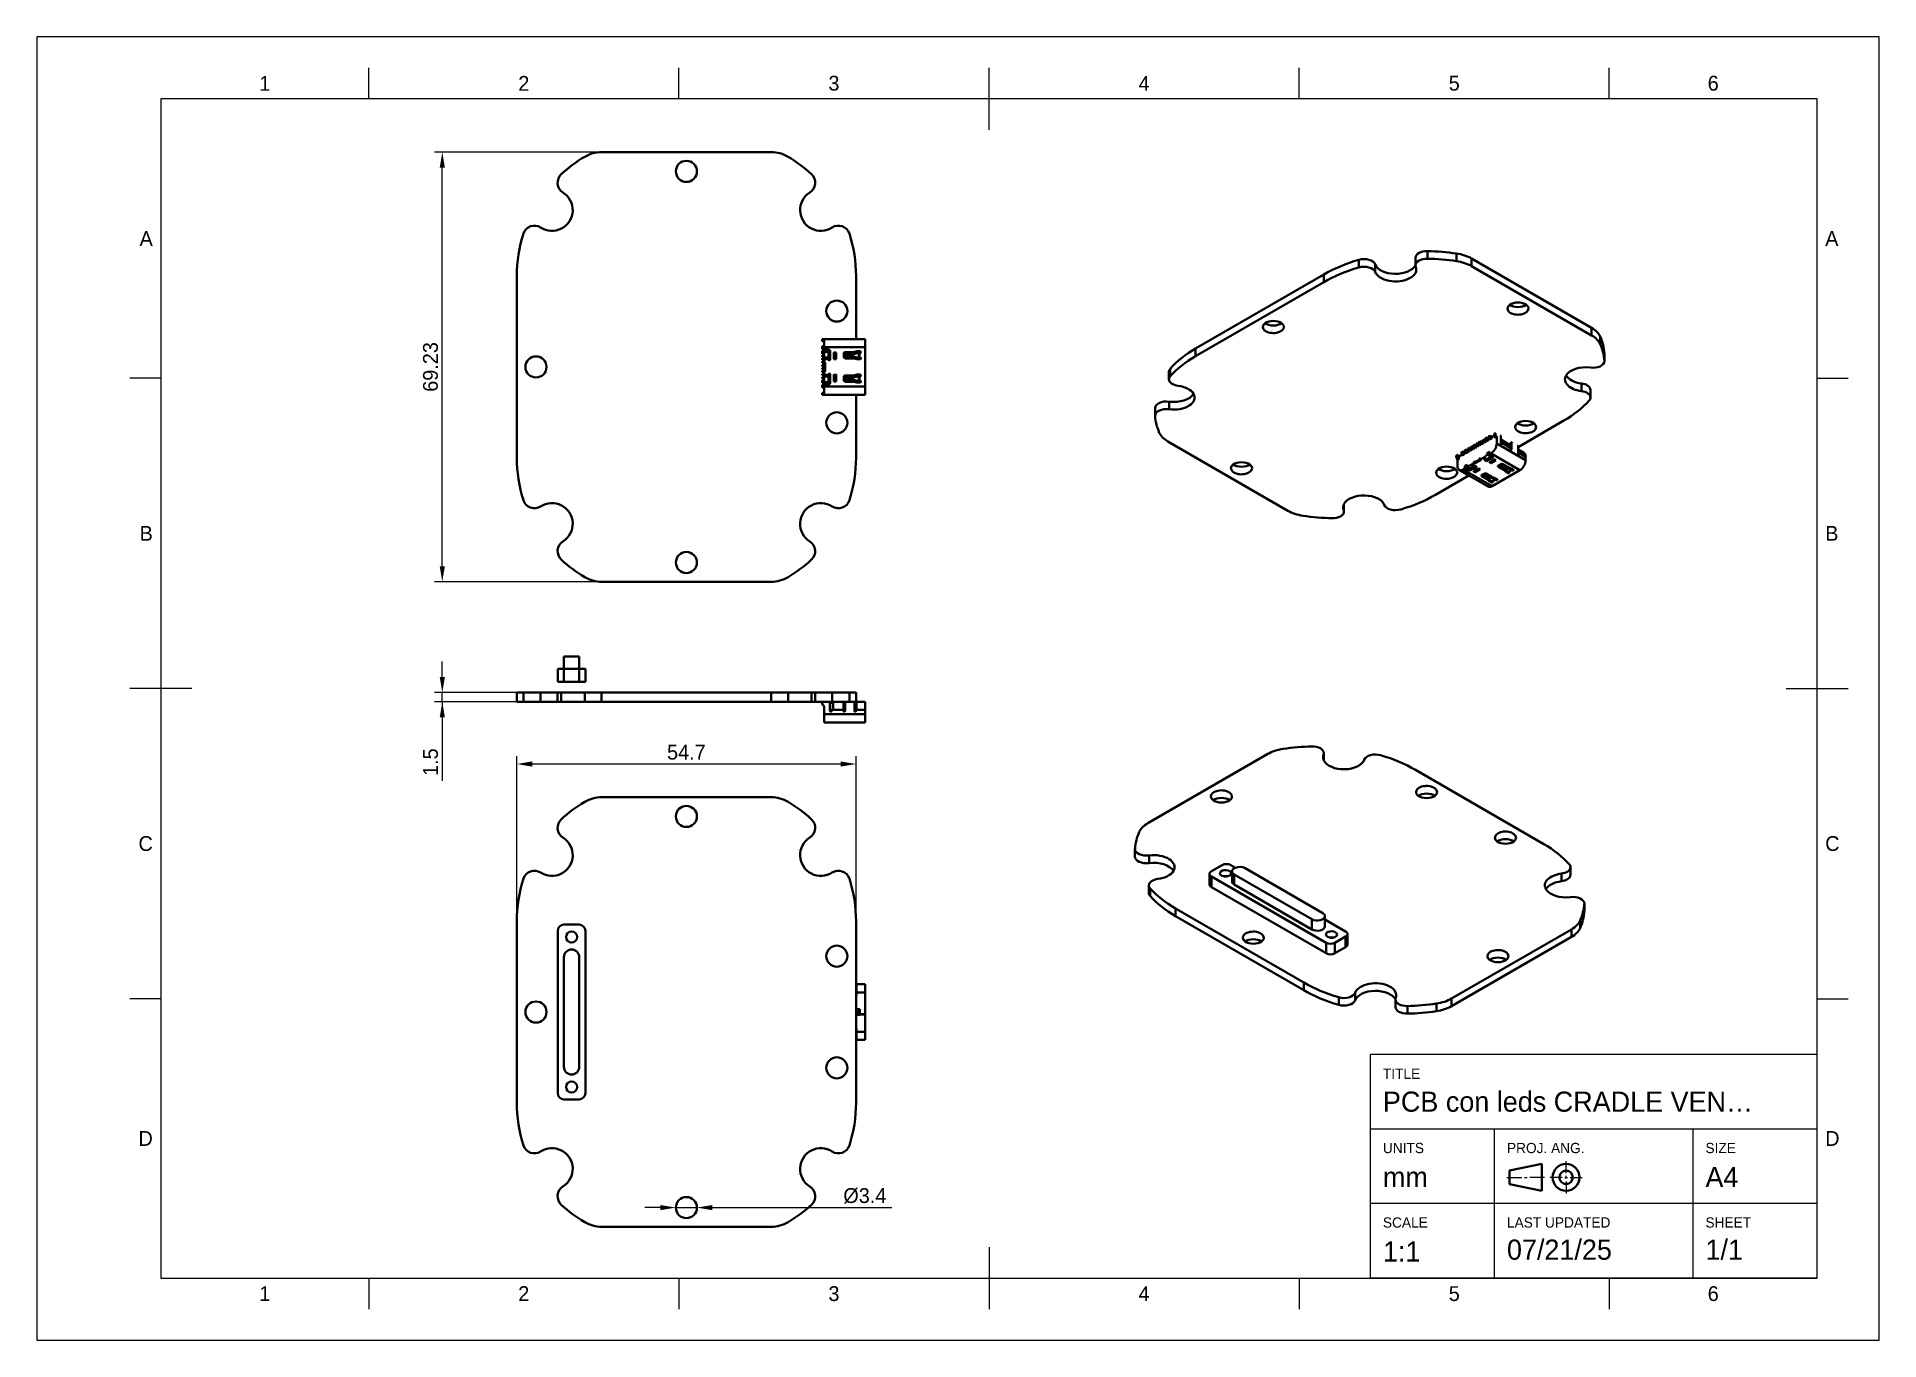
# Paper-space layout 'Sheet' of a CAD drawing. Header units: millimetres. Extents: x 0 to 297, y 0 to 210.
# The model-space entities are those that its viewports show. They can reach past a viewport. Long polylines and large blocks are cut down to what shows.
import ezdxf

# ---------------------------------------------------------------- set-up
doc = ezdxf.new("R2010")
doc.units = ezdxf.units.MM
for name, color, linetype in [('Annotations', 7, 'Continuous'), ('Border', 7, 'Continuous'), ('Geometries', 7, 'Continuous')]:
    doc.layers.add(name, color=color, linetype=linetype)
doc.styles.add('Shapr15', font='txt', dxfattribs={"height": 2.3925})
doc.styles.add('Shapr17', font='txt', dxfattribs={"height": 2.3925})
doc.styles.add('Shapr19', font='txt', dxfattribs={"height": 2.3925})
doc.styles.add('Shapr21', font='txt', dxfattribs={"height": 2.3925})
doc.styles.add('Shapr23', font='txt', dxfattribs={"height": 2.3925})
doc.styles.add('Shapr24', font='txt', dxfattribs={"height": 2.3925})
doc.styles.add('Shapr25', font='txt', dxfattribs={"height": 2.3925})
doc.styles.add('Shapr26', font='txt', dxfattribs={"height": 2.3925})
doc.styles.add('Shapr27', font='txt', dxfattribs={"height": 2.3925})
doc.styles.add('Shapr28', font='txt', dxfattribs={"height": 2.3925})
doc.styles.add('Shapr29', font='txt', dxfattribs={"height": 2.3925})
doc.styles.add('Shapr30', font='txt', dxfattribs={"height": 2.3925})
doc.styles.add('Shapr31', font='txt', dxfattribs={"height": 2.3925})
doc.styles.add('Shapr32', font='txt', dxfattribs={"height": 2.3925})
doc.styles.add('Shapr34', font='txt', dxfattribs={"height": 2.3925})
doc.styles.add('Shapr35', font='txt', dxfattribs={"height": 2.3925})
doc.styles.add('Shapr51', font='txt', dxfattribs={"height": 2.3925})
doc.dimstyles.new('ISO-25', dxfattribs={"dimtxt": 2.5, "dimasz": 2.5, "dimexe": 1.25, "dimexo": 0.625, "dimtad": 1, "dimtxsty": 'Standard', "dimcen": 2.5, "dimadec": 0, "dimazin": 0, "dimtfac": 1, "dimtmove": 0, "dimatfit": 3, "dimfxl": 1, "dimarcsym": 0})

psp = doc.layouts.new('Sheet')

msp = doc.modelspace()

# ---------------------------------------------------------------- texts
at = {"layer": 'Border', "linetype": 'Continuous', "lineweight": 15, "char_height": 2.393, "width": 2.3925, "style": 'Shapr21'}
for s, insert, attachment_point in [('1', (36.75, 201.304), 8), ('2', (78.5, 201.304), 8), ('3', (128.5, 201.304), 8), ('4', (178.5, 201.304), 8), ('5', (228.5, 201.304), 8), ('6', (270.25, 201.304), 8), ('A', (18.696, 177.5), 6), ('A', (288.304, 177.5), 4), ('B', (18.696, 130), 6), ('B', (288.304, 130), 4), ('C', (18.696, 80), 6), ('C', (288.304, 80), 4), ('D', (18.696, 32.5), 6), ('D', (288.304, 32.5), 4), ('1', (36.75, 8.696), 2), ('2', (78.5, 8.696), 2), ('3', (128.5, 8.696), 2), ('4', (178.5, 8.696), 2), ('5', (228.5, 8.696), 2), ('6', (270.25, 8.696), 2)]:
    msp.add_mtext(s, dxfattribs=dict(at, insert=insert, attachment_point=attachment_point))
at = {"layer": 'Border', "linetype": 'Continuous', "lineweight": 15, "attachment_point": 1}
for s, insert, char_height, style in [('TITLE', (217, 43.75), 1.65, 'Shapr23'), ('PCB con leds CRADLE VEN…', (217, 40.052), 3.25, 'Shapr24'), ('UNITS', (217, 31.783), 1.65, 'Shapr25'), ('PROJ. ANG.', (237, 31.783), 1.65, 'Shapr27'), ('SIZE', (269, 31.783), 1.65, 'Shapr28'), ('mm', (217, 27.9), 3.25, 'Shapr26'), ('A4', (269, 27.9), 3.25, 'Shapr29'), ('SCALE', (217, 19.783), 1.65, 'Shapr30'), ('LAST UPDATED', (237, 19.783), 1.65, 'Shapr32'), ('SHEET', (269, 19.783), 1.65, 'Shapr34'), ('1:1', (217, 15.9), 3.25, 'Shapr31'), ('07/21/25', (237, 16.204), 3.25, 'Shapr51'), ('1/1', (269, 16.204), 3.25, 'Shapr35')]:
    msp.add_mtext(s, dxfattribs=dict(at, insert=insert, char_height=char_height, style=style))

# ---------------------------------------------------------------- blocks, each defined once
blk = doc.blocks.new('*D2')
at = {"layer": 'Annotations', "color": 0, "linetype": 'Continuous', "lineweight": 15}
for p, q in [((90.43, 191.43), (64.11, 191.43)), ((65.36, 124.7), (65.36, 188.93)), ((90.43, 122.2), (64.11, 122.2))]:
    blk.add_line(p, q, dxfattribs=at)
at = {"layer": 'Annotations', "color": 0}
for points in [[(65.78, 188.93), (64.95, 188.93), (65.36, 191.43)], [(64.95, 124.7), (65.78, 124.7), (65.36, 122.2)]]:
    blk.add_solid(points, dxfattribs=at)
at = {"layer": 'Defpoints', "color": 0}
for p in [(65.36, 191.43), (91.05, 191.43), (91.05, 122.2)]:
    blk.add_point(p, dxfattribs=at)
at = {"layer": 'Annotations', "color": 0, "lineweight": 15, "insert": (63.47, 156.81), "char_height": 2.393, "attachment_point": 5, "rotation": 90, "style": 'Shapr19'}
blk.add_mtext('\\A1;69.23', dxfattribs=at)
blk = doc.blocks.new('*D3')
at = {"layer": 'Annotations', "color": 0, "linetype": 'Continuous', "lineweight": 15}
for p, q in [((65.36, 106.85), (65.36, 109.35)), ((90.43, 104.35), (64.11, 104.35)), ((65.36, 102.85), (65.36, 104.35)), ((65.36, 102.85), (65.36, 104.35)), ((90.43, 102.85), (64.11, 102.85)), ((65.36, 102.85), (65.36, 90.1)), ((65.36, 100.35), (65.36, 97.85))]:
    blk.add_line(p, q, dxfattribs=at)
at = {"layer": 'Annotations', "color": 0}
for points in [[(64.95, 106.85), (65.78, 106.85), (65.36, 104.35)], [(65.78, 100.35), (64.95, 100.35), (65.36, 102.85)]]:
    blk.add_solid(points, dxfattribs=at)
at = {"layer": 'Defpoints', "color": 0}
for p in [(65.36, 104.35), (91.05, 104.35), (91.05, 102.85)]:
    blk.add_point(p, dxfattribs=at)
at = {"layer": 'Annotations', "color": 0, "lineweight": 15, "insert": (63.47, 93.13), "char_height": 2.393, "attachment_point": 5, "rotation": 90, "style": 'Shapr15'}
blk.add_mtext('\\A1;1.5', dxfattribs=at)
blk = doc.blocks.new('*D4')
at = {"layer": 'Annotations', "color": 0, "linetype": 'Continuous', "lineweight": 15}
for p, q in [((77.36, 68.13), (77.36, 94.08)), ((129.56, 92.83), (79.86, 92.83)), ((132.06, 68.13), (132.06, 94.08))]:
    blk.add_line(p, q, dxfattribs=at)
at = {"layer": 'Annotations', "color": 0}
for points in [[(79.86, 93.25), (79.86, 92.41), (77.36, 92.83)], [(129.56, 92.41), (129.56, 93.25), (132.06, 92.83)]]:
    blk.add_solid(points, dxfattribs=at)
at = {"layer": 'Defpoints', "color": 0}
for p in [(77.36, 92.83), (77.36, 67.51), (132.06, 67.51)]:
    blk.add_point(p, dxfattribs=at)
at = {"layer": 'Annotations', "color": 0, "lineweight": 15, "insert": (104.71, 94.73), "char_height": 2.393, "attachment_point": 5, "style": 'Shapr17'}
blk.add_mtext('\\A1;54.7', dxfattribs=at)
blk = doc.blocks.new('*D5')
at = {"layer": 'Annotations', "color": 0, "linetype": 'Continuous', "lineweight": 15}
for p, q in [((100.51, 21.36), (98.01, 21.36)), ((103.01, 21.36), (106.41, 21.36)), ((108.91, 21.36), (137.83, 21.36))]:
    blk.add_line(p, q, dxfattribs=at)
at = {"layer": 'Annotations', "color": 0}
for points in [[(100.51, 20.94), (100.51, 21.77), (103.01, 21.36)], [(108.91, 21.77), (108.91, 20.94), (106.41, 21.36)]]:
    blk.add_solid(points, dxfattribs=at)
at = {"layer": 'Defpoints', "color": 0}
for p in [(103.01, 21.36), (106.41, 21.36)]:
    blk.add_point(p, dxfattribs=at)
at = {"layer": 'Annotations', "color": 0, "lineweight": 15, "insert": (133.48, 23.25), "char_height": 2.393, "attachment_point": 5, "style": 'Shapr17'}
blk.add_mtext('\\A1;%%c3.4', dxfattribs=at)
blk = doc.blocks.new('*U6')
at = {"layer": 'Border', "linetype": 'Continuous', "lineweight": 15}
for p, q in [((287, 46), (215, 46)), ((215, 10), (215, 46)), ((287, 10), (287, 46)), ((287, 34), (215, 34)), ((235, 10), (235, 34)), ((267, 10), (267, 34)), ((246.53, 26.88), (246.53, 28.83)), ((237, 26.23), (239.38, 26.23)), ((239.82, 26.23), (240.25, 26.23)), ((243.07, 26.23), (240.68, 26.23)), ((245.88, 26.23), (243.93, 26.23)), ((246.32, 26.23), (246.75, 26.23)), ((246.53, 26.02), (246.53, 26.45)), ((246.53, 25.58), (246.53, 23.63)), ((247.18, 26.23), (249.13, 26.23)), ((287, 22), (215, 22)), ((287, 10), (215, 10))]:
    blk.add_line(p, q, dxfattribs=at)
at = {"layer": 'Border', "linetype": 'Continuous', "lineweight": 40}
for p, q in [((237.43, 27.32), (242.63, 28.4)), ((237.43, 27.32), (237.43, 25.15)), ((242.63, 28.4), (242.63, 24.07)), ((237.43, 25.15), (242.63, 24.07))]:
    blk.add_line(p, q, dxfattribs=at)
for radius in [2.17, 1.08]:
    blk.add_circle((246.53, 26.23), radius, dxfattribs=at)

# ---------------------------------------------------------------- dimensions: what is measured, and where the dimension line sits
at = {"layer": 'Annotations', "linetype": 'Continuous', "lineweight": 15}
for base, p1, p2, angle, override, picture, middle in [((65.365, 191.428), (91.052, 122.201), (91.052, 191.428), 90, {"dimscale": 1, "dimgap": 0.7, "dimdec": 2, "dimlfac": 1, "dimrnd": 0.01, "dimzin": 8, "dimdsep": 46, "dimtxsty": 'Shapr19', "dimse1": 0, "dimse2": 0, "dimadec": 2, "dimtol": 0, "dimlim": 0, "dimtp": 0, "dimtm": 0, "dimtfac": 0.6, "dimtdec": 8, "dimfrac": 2, "dimtolj": 1, "dimlwd": 15, "dimlwe": 15}, '*D2', (65.365, 156.815)), ((65.365, 104.351), (91.052, 102.851), (91.052, 104.351), 270, {"dimscale": 1, "dimgap": 0.7, "dimdec": 2, "dimlfac": 1, "dimrnd": 0.01, "dimzin": 8, "dimdsep": 46, "dimtxsty": 'Shapr15', "dimse1": 0, "dimse2": 0, "dimadec": 2, "dimtol": 0, "dimlim": 0, "dimtp": 0, "dimtm": 0, "dimtfac": 0.6, "dimtdec": 8, "dimfrac": 2, "dimtolj": 1, "dimlwd": 15, "dimlwe": 15}, '*D3', (65.365, 93.133))]:
    dim = msp.add_linear_dim(base=base, p1=p1, p2=p2, angle=angle, dimstyle='ISO-25', override=override, dxfattribs=at)
    dim.commit()
    dim.dimension.update_dxf_attribs({"geometry": picture, "text_midpoint": middle, "dimtype": 160})
dim = msp.add_linear_dim(base=(77.365, 92.83), p1=(132.065, 67.507), p2=(77.365, 67.507), dimstyle='ISO-25', override={"dimscale": 1, "dimgap": 0.7, "dimdec": 2, "dimlfac": 1, "dimrnd": 0.01, "dimzin": 8, "dimdsep": 46, "dimtxsty": 'Shapr17', "dimse1": 0, "dimse2": 0, "dimadec": 2, "dimtol": 0, "dimlim": 0, "dimtp": 0, "dimtm": 0, "dimtfac": 0.6, "dimtdec": 8, "dimfrac": 2, "dimtolj": 1, "dimlwd": 15, "dimlwe": 15}, dxfattribs=at)
dim.commit()
dim.dimension.update_dxf_attribs({"geometry": '*D4', "text_midpoint": (104.715, 92.83), "dimtype": 160})
dim = msp.add_diameter_dim_2p(p1=(103.015, 21.357), p2=(106.415, 21.357), dimstyle='ISO-25', override={"dimscale": 1, "dimgap": 0.7, "dimdec": 2, "dimlfac": 1, "dimrnd": 0.01, "dimzin": 8, "dimdsep": 46, "dimtxsty": 'Shapr17', "dimcen": 2.5, "dimadec": 2, "dimtol": 0, "dimlim": 0, "dimtp": 0, "dimtm": 0, "dimtfac": 0.6, "dimtdec": 8, "dimtofl": 1, "dimfrac": 2, "dimtolj": 1, "dimlwd": 15, "dimlwe": 15}, dxfattribs=at)
dim.commit()
dim.dimension.update_dxf_attribs({"geometry": '*D5', "text_midpoint": (133.483, 21.357), "dimtype": 163})

# ---------------------------------------------------------------- linework, layer by layer
at = {"layer": 'Border', "linetype": 'Continuous', "lineweight": 15}
for p, q in [((53.5, 200), (53.5, 205)), ((103.5, 200), (103.5, 205)), ((153.5, 195), (153.5, 205)), ((203.5, 200), (203.5, 205)), ((253.5, 200), (253.5, 205)), ((287, 200), (20, 200)), ((20, 200), (20, 10)), ((287, 10), (287, 200)), ((20, 155), (15, 155)), ((287, 155), (292, 155)), ((25, 105), (15, 105)), ((282, 105), (292, 105)), ((20, 55), (15, 55)), ((287, 55), (292, 55)), ((153.5, 15), (153.5, 5)), ((20, 10), (287, 10)), ((53.5, 10), (53.5, 5)), ((103.5, 10), (103.5, 5)), ((203.5, 10), (203.5, 5)), ((253.5, 10), (253.5, 5))]:
    msp.add_line(p, q, dxfattribs=at)
at = {"layer": 'Geometries', "linetype": 'Continuous', "lineweight": 40}
for p, q in [((118.377, 191.428), (91.052, 191.428)), ((224.178, 175.485), (224.178, 174.26)), ((213.106, 174.074), (213.106, 172.849)), ((215.76, 173.345), (215.76, 172.12)), ((222.255, 174.417), (222.255, 173.21)), ((222.255, 173.21), (222.255, 173.193)), ((228.848, 175.091), (228.848, 173.866)), ((250.625, 163.128), (231.303, 174.283)), ((231.303, 174.283), (231.303, 173.058)), ((250.625, 161.903), (231.303, 173.058)), ((77.365, 171.451), (77.365, 142.178)), ((132.065, 161.285), (132.065, 171.451)), ((207.498, 171.715), (186.8, 159.765)), ((207.498, 170.49), (186.8, 158.54)), ((207.498, 171.715), (207.498, 170.49)), ((126.615, 161.285), (126.765, 161.285)), ((126.615, 160.985), (126.615, 161.285)), ((126.615, 160.985), (126.765, 160.985)), ((126.765, 161.285), (126.915, 161.285)), ((126.765, 160.985), (126.765, 161.285)), ((126.765, 160.985), (126.915, 160.985)), ((132.065, 161.285), (126.915, 161.285)), ((126.915, 161.285), (126.915, 160.985)), ((126.915, 160.985), (126.915, 160.14)), ((133.515, 161.285), (132.065, 161.285)), ((133.515, 161.285), (133.515, 159.985)), ((250.625, 163.128), (250.625, 161.903)), ((252.024, 161.71), (252.024, 160.485)), ((126.615, 160.14), (126.615, 159.94)), ((126.615, 160.14), (126.915, 160.14)), ((126.615, 159.94), (126.915, 159.94)), ((126.615, 159.89), (126.915, 159.89)), ((126.615, 159.89), (126.615, 159.69)), ((126.615, 159.69), (126.915, 159.69)), ((126.615, 159.39), (126.615, 159.195)), ((126.615, 159.39), (126.915, 159.39)), ((126.615, 159.195), (126.915, 159.195)), ((126.615, 159.14), (126.615, 158.94)), ((126.615, 159.14), (126.915, 159.14)), ((126.615, 158.94), (126.915, 158.94)), ((126.615, 158.665), (126.615, 158.465)), ((126.615, 158.665), (126.915, 158.665)), ((126.615, 158.465), (126.915, 158.465)), ((126.615, 158.165), (126.615, 157.965)), ((126.615, 158.165), (126.915, 158.165)), ((126.615, 157.965), (126.915, 157.965)), ((126.615, 157.665), (126.615, 157.465)), ((126.615, 157.665), (126.915, 157.665)), ((126.615, 157.465), (126.915, 157.465)), ((126.915, 160.14), (126.915, 159.985)), ((126.915, 159.94), (126.915, 159.985)), ((133.515, 159.985), (126.915, 159.985)), ((126.915, 159.89), (126.915, 159.94)), ((126.915, 159.69), (126.915, 159.89)), ((126.915, 159.615), (126.915, 159.69)), ((126.915, 159.615), (127.615, 159.615)), ((126.915, 159.615), (126.915, 159.39)), ((126.915, 159.39), (126.915, 159.195)), ((126.915, 159.195), (126.915, 159.14)), ((126.915, 159.14), (126.915, 159.117)), ((126.915, 159.117), (126.915, 158.94)), ((126.915, 158.94), (126.915, 158.665)), ((126.915, 158.665), (126.915, 158.465)), ((126.915, 158.465), (126.915, 158.342)), ((127.615, 158.342), (126.915, 158.342)), ((126.915, 158.165), (126.915, 158.342)), ((126.915, 158.065), (126.915, 158.165)), ((126.915, 157.965), (126.915, 158.065)), ((126.915, 158.065), (127.615, 158.065)), ((126.915, 157.665), (126.915, 157.965)), ((126.915, 157.59), (126.915, 157.665)), ((126.915, 157.59), (126.965, 157.59)), ((126.915, 157.59), (126.915, 157.465)), ((126.915, 157.465), (126.915, 157.34)), ((127.465, 159.264), (127.065, 159.264)), ((127.615, 159.117), (127.615, 159.615)), ((127.615, 158.342), (127.615, 159.117)), ((127.615, 158.342), (127.615, 158.065)), ((127.615, 158.015), (127.615, 158.065)), ((127.815, 157.915), (127.715, 157.915)), ((127.915, 159.315), (127.915, 158.015)), ((128.465, 159.155), (128.502, 159.155)), ((128.465, 159.076), (128.465, 159.155)), ((128.465, 158.133), (128.465, 159.076)), ((128.465, 159.076), (128.502, 159.076)), ((128.465, 158.055), (128.465, 158.133)), ((128.465, 158.133), (128.502, 158.133)), ((128.465, 158.055), (128.502, 158.055)), ((128.502, 159.155), (128.502, 159.145)), ((128.502, 159.145), (128.502, 159.076)), ((128.827, 159.145), (128.502, 159.145)), ((128.502, 159.076), (128.502, 158.776)), ((128.827, 158.776), (128.502, 158.776)), ((128.502, 158.776), (128.502, 158.727)), ((128.502, 158.727), (128.502, 158.482)), ((128.827, 158.727), (128.502, 158.727)), ((128.827, 158.482), (128.502, 158.482)), ((128.502, 158.482), (128.502, 158.433)), ((128.827, 158.433), (128.502, 158.433)), ((128.502, 158.433), (128.502, 158.133)), ((128.502, 158.133), (128.502, 158.065)), ((128.502, 158.065), (128.502, 158.055)), ((128.827, 158.065), (128.502, 158.065)), ((128.827, 159.155), (128.865, 159.155)), ((128.827, 159.155), (128.827, 159.145)), ((128.827, 159.145), (128.827, 158.776)), ((128.827, 158.776), (128.827, 158.727)), ((128.827, 158.727), (128.827, 158.482)), ((128.827, 158.482), (128.827, 158.433)), ((128.827, 158.433), (128.827, 158.065)), ((128.827, 158.065), (128.827, 158.055)), ((128.827, 158.055), (128.865, 158.055)), ((128.865, 158.055), (128.865, 159.155)), ((130.115, 158.965), (130.115, 158.424)), ((130.314, 158.179), (130.314, 159.209)), ((130.459, 159.215), (130.365, 159.215)), ((130.365, 158.174), (130.459, 158.174)), ((130.453, 158.619), (130.453, 158.769)), ((131.7, 159.215), (130.459, 159.215)), ((130.459, 159.215), (130.459, 158.802)), ((130.459, 158.587), (130.459, 158.174)), ((130.459, 158.174), (131.7, 158.174)), ((130.553, 158.869), (131.65, 158.869)), ((131.65, 158.519), (130.553, 158.519)), ((131.65, 158.869), (132.303, 159.044)), ((132.303, 158.344), (131.65, 158.519)), ((132.17, 159.344), (131.7, 159.215)), ((131.7, 158.174), (132.17, 158.044)), ((132.715, 159.344), (132.17, 159.344)), ((132.17, 158.044), (132.715, 158.044)), ((132.303, 159.044), (132.503, 159.044)), ((132.503, 158.344), (132.303, 158.344)), ((132.503, 159.044), (132.615, 159.044)), ((132.503, 159.044), (132.503, 158.344)), ((132.615, 158.344), (132.503, 158.344)), ((132.615, 158.344), (132.615, 159.044)), ((132.615, 159.044), (132.715, 159.044)), ((132.715, 158.344), (132.615, 158.344)), ((132.815, 159.144), (132.815, 159.244)), ((132.815, 158.144), (132.815, 158.244)), ((133.515, 159.985), (133.515, 153.645)), ((186.8, 159.765), (186.8, 158.54)), ((252.706, 159.014), (252.706, 157.789)), ((252.708, 157.747), (252.708, 158.972)), ((126.615, 157.165), (126.615, 156.965)), ((126.615, 157.165), (126.915, 157.165)), ((126.615, 156.965), (126.915, 156.965)), ((126.615, 156.665), (126.615, 156.465)), ((126.615, 156.665), (126.915, 156.665)), ((126.615, 156.465), (126.915, 156.465)), ((126.615, 156.165), (126.915, 156.165)), ((126.615, 156.165), (126.615, 155.965)), ((126.615, 155.965), (126.915, 155.965)), ((126.615, 155.665), (126.915, 155.665)), ((126.615, 155.665), (126.615, 155.465)), ((126.615, 155.465), (126.915, 155.465)), ((126.615, 155.165), (126.615, 154.965)), ((126.615, 155.165), (126.915, 155.165)), ((126.615, 154.965), (126.915, 154.965)), ((126.615, 154.69), (126.915, 154.69)), ((126.615, 154.69), (126.615, 154.49)), ((126.615, 154.49), (126.915, 154.49)), ((126.915, 157.34), (126.965, 157.34)), ((126.915, 157.165), (126.915, 157.34)), ((126.915, 156.965), (126.915, 157.165)), ((126.915, 156.665), (126.915, 156.965)), ((126.915, 156.465), (126.915, 156.665)), ((126.915, 156.29), (126.915, 156.465)), ((126.915, 156.29), (126.915, 156.165)), ((126.965, 156.29), (126.915, 156.29)), ((126.915, 156.165), (126.915, 156.04)), ((126.915, 155.965), (126.915, 156.04)), ((126.915, 156.04), (126.965, 156.04)), ((126.915, 155.665), (126.915, 155.965)), ((126.915, 155.565), (126.915, 155.665)), ((126.915, 155.565), (127.615, 155.565)), ((126.915, 155.465), (126.915, 155.565)), ((126.915, 155.287), (126.915, 155.465)), ((126.915, 155.287), (127.615, 155.287)), ((126.915, 155.287), (126.915, 155.165)), ((126.915, 155.165), (126.915, 154.965)), ((126.915, 154.965), (126.915, 154.69)), ((126.915, 154.69), (126.915, 154.512)), ((126.915, 154.512), (126.915, 154.49)), ((126.915, 154.49), (126.915, 154.435)), ((127.065, 157.39), (127.065, 156.24)), ((127.615, 155.565), (127.615, 155.615)), ((127.615, 155.565), (127.615, 155.287)), ((127.615, 154.512), (127.615, 155.287)), ((127.615, 154.015), (127.615, 154.512)), ((127.815, 155.715), (127.715, 155.715)), ((127.915, 154.315), (127.915, 155.615)), ((128.465, 155.575), (128.502, 155.575)), ((128.465, 155.575), (128.465, 155.496)), ((128.465, 155.496), (128.465, 154.553)), ((128.465, 155.496), (128.502, 155.496)), ((128.465, 154.553), (128.465, 154.475)), ((128.465, 154.553), (128.502, 154.553)), ((128.465, 154.475), (128.502, 154.475)), ((128.502, 155.575), (128.502, 155.565)), ((128.827, 155.565), (128.502, 155.565)), ((128.502, 155.565), (128.502, 155.496)), ((128.502, 155.496), (128.502, 155.196)), ((128.502, 155.196), (128.502, 155.147)), ((128.827, 155.196), (128.502, 155.196)), ((128.827, 155.147), (128.502, 155.147)), ((128.502, 155.147), (128.502, 154.902)), ((128.827, 154.902), (128.502, 154.902)), ((128.502, 154.902), (128.502, 154.853)), ((128.502, 154.853), (128.502, 154.553)), ((128.827, 154.853), (128.502, 154.853)), ((128.502, 154.553), (128.502, 154.485)), ((128.502, 154.485), (128.502, 154.475)), ((128.827, 154.485), (128.502, 154.485)), ((128.827, 155.575), (128.827, 155.565)), ((128.827, 155.575), (128.865, 155.575)), ((128.827, 155.565), (128.827, 155.196)), ((128.827, 155.196), (128.827, 155.147)), ((128.827, 155.147), (128.827, 154.902)), ((128.827, 154.902), (128.827, 154.853)), ((128.827, 154.853), (128.827, 154.485)), ((128.827, 154.485), (128.827, 154.475)), ((128.827, 154.475), (128.865, 154.475)), ((128.865, 155.575), (128.865, 154.475)), ((130.115, 154.665), (130.115, 155.205)), ((130.314, 154.42), (130.314, 155.45)), ((130.365, 155.455), (130.459, 155.455)), ((130.453, 154.86), (130.453, 155.01)), ((130.459, 155.455), (131.7, 155.455)), ((130.459, 155.455), (130.459, 155.042)), ((130.459, 154.827), (130.459, 154.415)), ((130.553, 155.11), (131.65, 155.11)), ((131.65, 154.76), (130.553, 154.76)), ((131.65, 155.11), (132.303, 155.285)), ((132.303, 154.585), (131.65, 154.76)), ((131.7, 155.455), (132.17, 155.585)), ((132.17, 155.585), (132.715, 155.585)), ((132.303, 155.285), (132.503, 155.285)), ((132.503, 154.585), (132.303, 154.585)), ((132.503, 154.585), (132.503, 155.285)), ((132.503, 155.285), (132.615, 155.285)), ((132.615, 154.585), (132.503, 154.585)), ((132.615, 155.285), (132.615, 154.585)), ((132.715, 155.285), (132.615, 155.285)), ((132.615, 154.585), (132.715, 154.585)), ((132.815, 155.485), (132.815, 155.385)), ((132.815, 154.485), (132.815, 154.385)), ((182.511, 156.04), (182.511, 154.815)), ((182.715, 156.527), (182.715, 155.302)), ((126.615, 154.435), (126.615, 154.24)), ((126.615, 154.435), (126.915, 154.435)), ((126.615, 154.24), (126.915, 154.24)), ((126.615, 153.94), (126.915, 153.94)), ((126.615, 153.94), (126.615, 153.74)), ((126.615, 153.74), (126.915, 153.74)), ((126.615, 153.69), (126.615, 153.49)), ((126.615, 153.69), (126.915, 153.69)), ((126.615, 153.49), (126.915, 153.49)), ((126.615, 152.645), (126.765, 152.645)), ((126.615, 152.645), (126.615, 152.345)), ((126.615, 152.345), (126.765, 152.345)), ((126.765, 152.645), (126.765, 152.345)), ((126.765, 152.645), (126.915, 152.645)), ((126.765, 152.345), (126.915, 152.345)), ((126.915, 154.435), (126.915, 154.24)), ((126.915, 154.24), (126.915, 154.015)), ((126.915, 154.015), (127.615, 154.015)), ((126.915, 153.94), (126.915, 154.015)), ((126.915, 153.74), (126.915, 153.94)), ((126.915, 153.69), (126.915, 153.74)), ((126.915, 153.645), (126.915, 153.69)), ((133.515, 153.645), (126.915, 153.645)), ((126.915, 153.645), (126.915, 153.49)), ((126.915, 153.49), (126.915, 152.645)), ((126.915, 152.645), (126.915, 152.345)), ((132.065, 152.345), (126.915, 152.345)), ((127.065, 154.365), (127.465, 154.365)), ((130.459, 154.415), (130.365, 154.415)), ((131.7, 154.415), (130.459, 154.415)), ((132.17, 154.285), (131.7, 154.415)), ((133.515, 152.345), (132.065, 152.345)), ((132.065, 142.178), (132.065, 152.345)), ((132.715, 154.285), (132.17, 154.285)), ((133.515, 153.645), (133.515, 152.345)), ((249, 154.154), (249, 152.929)), ((250.466, 151.884), (250.466, 153.109)), ((180.269, 150.177), (180.269, 148.952)), ((182.533, 151.218), (182.533, 149.993)), ((234.148, 145.664), (234.007, 145.583)), ((234.007, 145.583), (234.007, 145.485)), ((234.148, 145.566), (234.007, 145.485)), ((234.148, 145.664), (234.148, 145.566)), ((234.184, 145.644), (234.148, 145.664)), ((234.148, 145.566), (234.481, 145.374)), ((234.325, 145.766), (234.184, 145.685)), ((234.184, 145.685), (234.184, 145.644)), ((234.325, 145.668), (234.184, 145.587)), ((234.184, 145.644), (234.184, 145.587)), ((234.184, 145.587), (234.516, 145.395)), ((234.325, 145.766), (234.325, 145.668)), ((234.661, 145.572), (234.325, 145.766)), ((234.325, 145.668), (234.615, 145.501)), ((234.615, 145.501), (234.694, 145.547)), ((234.694, 145.547), (234.968, 145.705)), ((234.923, 146.038), (235.135, 146.16)), ((234.923, 146.038), (234.923, 145.882)), ((234.923, 145.882), (235.135, 146.005)), ((235.029, 145.609), (235.241, 145.732)), ((235.213, 146.175), (235.135, 146.16)), ((235.135, 146.16), (235.135, 146.005)), ((236.019, 145.65), (235.941, 145.755)), ((236.019, 145.283), (236.019, 145.65)), ((238.812, 143.907), (246.177, 148.159)), ((182.352, 144.796), (201.674, 133.641)), ((229.025, 142.633), (228.813, 142.511)), ((229.103, 142.648), (229.025, 142.633)), ((229.025, 142.633), (229.025, 142.478)), ((229.238, 142.396), (229.764, 142.7)), ((229.764, 143.133), (229.623, 143.052)), ((229.623, 143.052), (229.623, 142.954)), ((229.764, 143.035), (229.623, 142.954)), ((229.623, 142.954), (229.955, 142.762)), ((229.8, 143.113), (229.764, 143.133)), ((229.764, 143.133), (229.764, 143.035)), ((229.764, 143.035), (230.097, 142.843)), ((229.835, 142.66), (229.764, 142.7)), ((229.941, 143.235), (229.8, 143.154)), ((229.8, 143.154), (229.8, 143.113)), ((229.941, 143.137), (229.8, 143.056)), ((229.8, 143.113), (229.8, 143.056)), ((229.8, 143.056), (230.132, 142.864)), ((229.835, 142.578), (229.835, 142.66)), ((229.906, 142.619), (229.835, 142.66)), ((229.835, 142.578), (229.906, 142.619)), ((229.906, 142.619), (229.98, 142.662)), ((230.277, 143.041), (229.941, 143.235)), ((229.941, 143.235), (229.941, 143.137)), ((229.941, 143.137), (230.231, 142.97)), ((230.097, 142.843), (229.955, 142.762)), ((230.121, 142.8), (229.98, 142.719)), ((229.98, 142.662), (230.121, 142.743)), ((229.98, 142.719), (229.98, 142.662)), ((230.121, 142.8), (230.121, 142.743)), ((230.121, 142.743), (230.153, 142.762)), ((230.181, 142.892), (230.132, 142.864)), ((230.291, 143.437), (230.153, 143.358)), ((230.153, 143.358), (230.153, 143.26)), ((230.291, 143.339), (230.153, 143.26)), ((230.153, 143.26), (230.486, 143.068)), ((230.181, 142.892), (230.153, 142.843)), ((230.153, 142.838), (230.153, 142.843)), ((230.153, 142.762), (230.153, 142.838)), ((230.224, 142.966), (230.181, 142.892)), ((230.224, 142.966), (230.231, 142.97)), ((230.231, 142.97), (230.295, 143.007)), ((230.33, 143.415), (230.291, 143.437)), ((230.291, 143.437), (230.291, 143.339)), ((230.291, 143.339), (230.623, 143.147)), ((230.341, 142.98), (230.295, 143.007)), ((230.471, 143.541), (230.33, 143.46)), ((230.33, 143.46), (230.33, 143.415)), ((230.471, 143.443), (230.33, 143.362)), ((230.33, 143.415), (230.33, 143.362)), ((230.33, 143.362), (230.662, 143.17)), ((230.365, 142.966), (230.341, 142.98)), ((230.436, 142.925), (230.365, 142.966)), ((230.365, 142.884), (230.365, 142.966)), ((230.365, 142.884), (230.436, 142.925)), ((230.436, 142.925), (230.51, 142.968)), ((230.807, 143.348), (230.471, 143.541)), ((230.471, 143.541), (230.471, 143.443)), ((230.471, 143.443), (230.761, 143.276)), ((230.623, 143.147), (230.486, 143.068)), ((230.648, 143.105), (230.51, 143.025)), ((230.51, 142.968), (230.648, 143.047)), ((230.51, 143.025), (230.51, 142.968)), ((230.648, 143.105), (230.648, 143.047)), ((230.648, 143.047), (230.684, 143.068)), ((230.712, 143.199), (230.662, 143.17)), ((230.807, 143.735), (230.666, 143.654)), ((230.666, 143.654), (230.666, 143.556)), ((230.807, 143.637), (230.666, 143.556)), ((230.666, 143.556), (230.998, 143.364)), ((230.712, 143.199), (230.684, 143.15)), ((230.684, 143.144), (230.684, 143.15)), ((230.684, 143.068), (230.684, 143.144)), ((230.754, 143.272), (230.712, 143.199)), ((230.754, 143.272), (230.761, 143.276)), ((230.761, 143.276), (230.807, 143.303)), ((230.807, 143.735), (230.807, 143.637)), ((231.143, 143.541), (230.807, 143.735)), ((230.807, 143.637), (231.097, 143.47)), ((230.878, 143.262), (230.807, 143.303)), ((230.889, 143.255), (230.878, 143.262)), ((230.878, 143.18), (230.878, 143.262)), ((230.878, 143.18), (230.949, 143.221)), ((230.949, 143.221), (230.889, 143.255)), ((230.949, 143.221), (231.019, 143.262)), ((231.048, 143.392), (230.998, 143.364)), ((231.161, 143.939), (231.019, 143.858)), ((231.019, 143.858), (231.019, 143.76)), ((231.161, 143.841), (231.019, 143.76)), ((231.019, 143.76), (231.352, 143.568)), ((231.048, 143.392), (231.019, 143.343)), ((231.019, 143.338), (231.019, 143.343)), ((231.019, 143.262), (231.019, 143.338)), ((231.09, 143.466), (231.048, 143.392)), ((231.09, 143.466), (231.097, 143.47)), ((231.097, 143.47), (231.161, 143.507)), ((231.497, 143.746), (231.161, 143.939)), ((231.161, 143.939), (231.161, 143.841)), ((231.161, 143.841), (231.451, 143.674)), ((231.207, 143.48), (231.161, 143.507)), ((231.232, 143.466), (231.207, 143.48)), ((231.225, 143.38), (231.225, 143.462)), ((231.295, 143.421), (231.225, 143.462)), ((231.225, 143.38), (231.295, 143.421)), ((231.295, 143.421), (231.373, 143.466)), ((231.401, 143.597), (231.352, 143.568)), ((231.514, 144.144), (231.373, 144.062)), ((231.373, 144.062), (231.373, 143.964)), ((231.514, 144.046), (231.373, 143.964)), ((231.373, 143.964), (231.705, 143.772)), ((231.401, 143.597), (231.373, 143.548)), ((231.373, 143.542), (231.373, 143.548)), ((231.373, 143.466), (231.373, 143.542)), ((231.444, 143.67), (231.401, 143.597)), ((231.444, 143.67), (231.451, 143.674)), ((231.451, 143.674), (231.514, 143.711)), ((231.85, 143.95), (231.514, 144.144)), ((231.514, 144.144), (231.514, 144.046)), ((231.514, 144.046), (231.804, 143.878)), ((231.56, 143.684), (231.514, 143.711)), ((231.585, 143.67), (231.56, 143.684)), ((231.585, 143.588), (231.585, 143.67)), ((231.656, 143.629), (231.585, 143.67)), ((231.585, 143.588), (231.656, 143.629)), ((231.656, 143.629), (231.727, 143.67)), ((231.755, 143.801), (231.705, 143.772)), ((231.868, 144.348), (231.727, 144.266)), ((231.727, 144.266), (231.727, 144.168)), ((231.868, 144.25), (231.727, 144.168)), ((231.727, 144.168), (232.059, 143.976)), ((231.755, 143.801), (231.727, 143.752)), ((231.727, 143.746), (231.727, 143.752)), ((231.727, 143.67), (231.727, 143.746)), ((231.797, 143.874), (231.755, 143.801)), ((231.797, 143.874), (231.804, 143.878)), ((231.804, 143.878), (231.868, 143.915)), ((231.868, 144.348), (231.868, 144.25)), ((232.204, 144.154), (231.868, 144.348)), ((231.868, 144.25), (232.158, 144.082)), ((231.914, 143.888), (231.868, 143.915)), ((231.939, 143.874), (231.914, 143.888)), ((231.939, 143.793), (231.939, 143.874)), ((232.009, 143.833), (231.939, 143.874)), ((231.939, 143.793), (232.009, 143.833)), ((232.009, 143.833), (232.08, 143.874)), ((232.108, 144.005), (232.059, 143.976)), ((232.222, 144.552), (232.08, 144.47)), ((232.08, 144.47), (232.08, 144.372)), ((232.222, 144.454), (232.08, 144.372)), ((232.08, 144.372), (232.412, 144.18)), ((232.108, 144.005), (232.08, 143.956)), ((232.08, 143.95), (232.08, 143.956)), ((232.08, 143.874), (232.08, 143.95)), ((232.151, 144.078), (232.108, 144.005)), ((232.151, 144.078), (232.158, 144.082)), ((232.158, 144.082), (232.222, 144.119)), ((232.557, 144.358), (232.222, 144.552)), ((232.222, 144.552), (232.222, 144.454)), ((232.222, 144.454), (232.511, 144.286)), ((232.267, 144.093), (232.222, 144.119)), ((232.292, 144.078), (232.267, 144.093)), ((232.292, 143.997), (232.292, 144.078)), ((232.363, 144.037), (232.292, 144.078)), ((232.292, 143.997), (232.363, 144.037)), ((232.363, 144.037), (232.434, 144.078)), ((232.462, 144.209), (232.412, 144.18)), ((232.575, 144.756), (232.434, 144.674)), ((232.434, 144.674), (232.434, 144.576)), ((232.575, 144.658), (232.434, 144.576)), ((232.434, 144.576), (232.766, 144.384)), ((232.462, 144.209), (232.434, 144.16)), ((232.434, 144.154), (232.434, 144.16)), ((232.434, 144.078), (232.434, 144.154)), ((232.504, 144.282), (232.462, 144.209)), ((232.504, 144.282), (232.511, 144.286)), ((232.511, 144.286), (232.575, 144.323)), ((232.911, 144.562), (232.575, 144.756)), ((232.575, 144.756), (232.575, 144.658)), ((232.575, 144.658), (232.865, 144.491)), ((232.621, 144.297), (232.575, 144.323)), ((232.646, 144.282), (232.621, 144.297)), ((232.646, 144.201), (232.646, 144.282)), ((232.716, 144.242), (232.646, 144.282)), ((232.646, 144.201), (232.716, 144.242)), ((232.716, 144.242), (232.787, 144.282)), ((232.815, 144.413), (232.766, 144.384)), ((232.929, 144.96), (232.787, 144.878)), ((232.787, 144.878), (232.787, 144.78)), ((232.929, 144.862), (232.787, 144.78)), ((232.787, 144.78), (233.12, 144.589)), ((232.815, 144.413), (232.787, 144.364)), ((232.787, 144.358), (232.787, 144.364)), ((232.787, 144.282), (232.787, 144.358)), ((232.858, 144.487), (232.815, 144.413)), ((232.858, 144.487), (232.865, 144.491)), ((232.865, 144.491), (232.929, 144.527)), ((233.264, 144.766), (232.929, 144.96)), ((232.929, 144.96), (232.929, 144.862)), ((232.929, 144.862), (233.219, 144.695)), ((232.975, 144.501), (232.929, 144.527)), ((232.999, 144.487), (232.975, 144.501)), ((232.999, 144.405), (232.999, 144.487)), ((233.07, 144.446), (232.999, 144.487)), ((232.999, 144.405), (233.07, 144.446)), ((233.07, 144.446), (233.144, 144.489)), ((233.169, 144.617), (233.12, 144.589)), ((233.282, 145.164), (233.141, 145.083)), ((233.141, 145.083), (233.141, 144.985)), ((233.282, 145.066), (233.141, 144.985)), ((233.141, 144.985), (233.473, 144.793)), ((233.169, 144.617), (233.141, 144.568)), ((233.144, 144.489), (233.148, 144.491)), ((233.148, 144.548), (233.148, 144.572)), ((233.148, 144.491), (233.148, 144.548)), ((233.211, 144.691), (233.169, 144.617)), ((233.211, 144.691), (233.219, 144.695)), ((233.219, 144.695), (233.282, 144.731)), ((233.814, 142.655), (233.266, 142.227)), ((233.282, 145.164), (233.282, 145.066)), ((233.618, 144.97), (233.282, 145.164)), ((233.282, 145.066), (233.572, 144.899)), ((233.328, 144.705), (233.282, 144.731)), ((233.353, 144.691), (233.328, 144.705)), ((233.353, 144.609), (233.353, 144.691)), ((233.424, 144.65), (233.353, 144.691)), ((233.353, 144.609), (233.424, 144.65)), ((233.424, 144.65), (233.494, 144.691)), ((233.523, 144.821), (233.473, 144.793)), ((233.618, 145.358), (233.477, 145.276)), ((233.477, 145.276), (233.477, 145.179)), ((233.618, 145.26), (233.477, 145.179)), ((233.477, 145.179), (233.809, 144.987)), ((233.523, 144.821), (233.494, 144.772)), ((233.494, 144.767), (233.494, 144.772)), ((233.494, 144.691), (233.494, 144.767)), ((233.565, 144.895), (233.523, 144.821)), ((233.565, 144.895), (233.572, 144.899)), ((233.572, 144.899), (233.618, 144.925)), ((233.657, 145.336), (233.618, 145.358)), ((233.618, 145.358), (233.618, 145.26)), ((233.618, 145.26), (233.95, 145.068)), ((233.689, 144.885), (233.618, 144.925)), ((233.795, 145.46), (233.657, 145.381)), ((233.657, 145.381), (233.657, 145.336)), ((233.795, 145.362), (233.657, 145.283)), ((233.657, 145.336), (233.657, 145.283)), ((233.657, 145.283), (233.989, 145.091)), ((233.7, 144.878), (233.689, 144.885)), ((233.689, 144.803), (233.689, 144.885)), ((233.689, 144.803), (233.759, 144.844)), ((233.759, 144.844), (233.7, 144.878)), ((233.759, 144.844), (233.834, 144.887)), ((234.166, 143.179), (233.777, 142.875)), ((233.814, 142.655), (233.777, 142.875)), ((234.131, 145.266), (233.795, 145.46)), ((233.795, 145.46), (233.795, 145.362)), ((233.795, 145.362), (234.085, 145.195)), ((233.95, 145.068), (233.809, 144.987)), ((233.975, 145.025), (233.834, 144.944)), ((233.834, 144.887), (233.975, 144.968)), ((233.834, 144.944), (233.834, 144.887)), ((233.975, 145.025), (233.975, 144.968)), ((233.975, 144.968), (234.007, 144.987)), ((234.166, 142.792), (233.988, 142.895)), ((233.988, 142.895), (234.025, 142.675)), ((234.035, 145.117), (233.989, 145.091)), ((234.007, 145.485), (234.339, 145.293)), ((234.008, 145.07), (234.007, 145.068)), ((234.007, 144.987), (234.007, 145.068)), ((234.035, 145.117), (234.008, 145.07)), ((234.307, 142.512), (234.025, 142.675)), ((234.078, 145.191), (234.035, 145.117)), ((234.078, 145.191), (234.085, 145.195)), ((234.085, 145.195), (234.148, 145.232)), ((234.194, 145.205), (234.148, 145.232)), ((234.166, 143.179), (234.166, 142.792)), ((234.166, 142.727), (234.428, 142.878)), ((234.166, 142.792), (234.166, 142.727)), ((234.166, 142.727), (234.283, 142.66)), ((234.219, 145.191), (234.194, 145.205)), ((234.29, 145.15), (234.219, 145.191)), ((234.219, 145.109), (234.219, 145.191)), ((234.219, 145.109), (234.29, 145.15)), ((234.283, 142.66), (234.32, 142.638)), ((234.307, 142.512), (234.283, 142.66)), ((234.29, 145.15), (234.364, 145.193)), ((234.32, 142.638), (234.328, 142.633)), ((234.322, 142.628), (234.32, 142.638)), ((234.328, 142.633), (234.322, 142.628)), ((234.343, 142.503), (234.322, 142.628)), ((234.328, 142.633), (234.449, 142.564)), ((234.481, 145.374), (234.339, 145.293)), ((234.343, 142.503), (234.449, 142.564)), ((234.505, 145.332), (234.364, 145.25)), ((234.364, 145.193), (234.505, 145.274)), ((234.364, 145.25), (234.364, 145.193)), ((239.095, 140.184), (234.428, 142.878)), ((234.449, 142.564), (234.661, 142.441)), ((234.505, 145.332), (234.505, 145.274)), ((234.505, 145.274), (234.537, 145.293)), ((234.566, 145.423), (234.516, 145.395)), ((234.566, 145.423), (234.537, 145.374)), ((234.537, 145.369), (234.537, 145.374)), ((234.537, 145.293), (234.537, 145.369)), ((234.608, 145.497), (234.566, 145.423)), ((234.608, 145.497), (234.615, 145.501)), ((235.135, 145.336), (235.347, 145.458)), ((235.347, 144.47), (235.347, 145.458)), ((240.014, 141.776), (235.347, 144.47)), ((236.019, 144.556), (236.019, 145.283)), ((236.019, 145.283), (236.072, 145.252)), ((236.072, 145.252), (236.072, 145.199)), ((236.107, 145.179), (236.072, 145.199)), ((236.107, 144.418), (236.085, 144.405)), ((236.107, 145.179), (236.107, 145.051)), ((237.27, 144.379), (236.107, 145.051)), ((236.107, 145.051), (236.107, 145.051)), ((236.107, 145.051), (236.107, 144.418)), ((236.135, 144.434), (236.107, 144.418)), ((236.125, 144.372), (236.231, 144.433)), ((236.265, 144.509), (236.135, 144.434)), ((236.144, 144.5), (236.351, 144.672)), ((236.28, 144.515), (236.276, 144.514)), ((237.539, 143.784), (236.276, 144.513)), ((237.539, 144.527), (237.751, 144.65)), ((237.539, 143.784), (237.539, 144.527)), ((237.539, 143.678), (237.539, 143.784)), ((237.645, 143.494), (237.751, 143.556)), ((237.829, 144.665), (237.751, 144.65)), ((237.751, 143.556), (237.751, 144.65)), ((238.812, 144.038), (238.734, 144.142)), ((238.812, 143.907), (238.812, 144.038)), ((238.812, 143.489), (238.812, 143.907)), ((238.812, 143.483), (238.812, 143.489)), ((239.745, 142.951), (238.812, 143.489)), ((238.812, 142.943), (238.812, 143.483)), ((238.918, 142.76), (239.024, 142.821)), ((239.024, 142.821), (239.024, 142.927)), ((240.014, 142.355), (239.024, 142.927)), ((228.813, 142.511), (228.813, 142.355)), ((229.025, 142.478), (228.813, 142.355)), ((229.131, 142.204), (228.919, 142.082)), ((229.238, 141.931), (229.025, 141.808)), ((229.025, 140.82), (229.025, 141.808)), ((229.238, 141.931), (229.238, 142.396)), ((229.295, 140.225), (230.865, 139.319)), ((229.945, 140.29), (230.206, 140.441)), ((234.612, 137.595), (229.945, 140.29)), ((230.595, 141.038), (230.206, 140.893)), ((230.521, 140.711), (230.206, 140.893)), ((230.206, 140.893), (230.206, 140.441)), ((230.206, 140.441), (230.701, 140.155)), ((230.553, 140.997), (230.516, 140.735)), ((230.595, 141.038), (230.558, 140.775)), ((231.106, 140.98), (230.558, 140.775)), ((230.56, 140.675), (230.701, 140.593)), ((230.701, 140.593), (230.843, 140.512)), ((230.701, 140.593), (230.701, 140.4)), ((230.701, 140.4), (230.871, 140.498)), ((230.701, 140.4), (230.701, 140.155)), ((231.053, 140.49), (231.601, 140.694)), ((231.106, 140.98), (231.601, 140.694)), ((231.125, 140.4), (231.797, 140.788)), ((231.125, 140.155), (232.045, 140.686)), ((231.125, 140.4), (231.125, 140.155)), ((231.302, 141.074), (231.638, 141.267)), ((231.302, 141.074), (231.797, 140.788)), ((231.654, 140.011), (231.628, 139.996)), ((231.628, 139.996), (231.654, 139.98)), ((231.815, 141.615), (231.638, 141.512)), ((231.638, 141.512), (231.673, 141.492)), ((231.638, 141.512), (231.638, 141.267)), ((231.638, 141.267), (231.673, 141.247)), ((231.788, 140.089), (231.654, 140.011)), ((231.654, 139.98), (231.654, 140.011)), ((231.661, 139.985), (231.654, 139.98)), ((231.891, 139.852), (231.661, 139.985)), ((231.673, 141.492), (231.673, 141.247)), ((232.031, 140.229), (231.788, 140.089)), ((231.797, 140.788), (231.833, 140.808)), ((231.815, 141.492), (232.557, 141.921)), ((231.815, 141.615), (231.815, 141.492)), ((231.822, 141.48), (231.815, 141.492)), ((231.85, 141.431), (231.822, 141.48)), ((231.891, 139.852), (231.884, 139.848)), ((231.884, 139.848), (231.91, 139.833)), ((232.699, 141.757), (231.886, 141.288)), ((232.688, 140.282), (231.91, 139.833)), ((231.91, 139.864), (231.91, 139.833)), ((232.045, 140.767), (231.974, 140.808)), ((232.114, 140.277), (232.031, 140.229)), ((232.152, 140.159), (232.031, 140.229)), ((232.045, 140.767), (232.045, 140.686)), ((232.266, 140.365), (232.114, 140.277)), ((232.186, 140.235), (232.114, 140.277)), ((232.186, 140.235), (232.152, 140.159)), ((232.337, 140.324), (232.187, 140.237)), ((232.298, 140.383), (232.266, 140.365)), ((232.266, 140.365), (232.295, 140.348)), ((232.295, 140.348), (232.337, 140.324)), ((232.405, 140.445), (232.298, 140.383)), ((232.337, 140.324), (232.43, 140.271)), ((232.405, 140.445), (232.432, 140.43)), ((232.432, 140.43), (232.425, 140.425)), ((232.655, 140.293), (232.425, 140.425)), ((232.734, 142.145), (232.557, 142.043)), ((232.557, 142.043), (232.557, 141.921)), ((232.557, 142.043), (232.593, 142.023)), ((232.557, 141.921), (232.593, 141.859)), ((232.593, 142.023), (232.593, 141.859)), ((232.662, 140.297), (232.655, 140.293)), ((232.662, 140.297), (232.688, 140.282)), ((232.734, 142.145), (232.734, 142.008)), ((232.734, 141.9), (233.07, 142.094)), ((232.734, 142.008), (232.734, 141.9)), ((232.734, 141.9), (232.77, 141.88)), ((233.07, 142.094), (233.565, 141.808)), ((233.18, 139.545), (233.289, 139.608)), ((233.761, 141.942), (233.266, 142.227)), ((233.289, 139.608), (233.281, 139.486)), ((233.289, 139.608), (233.311, 139.62)), ((233.306, 139.461), (233.316, 139.624)), ((233.421, 139.657), (233.412, 139.523)), ((233.53, 141.788), (233.565, 141.808)), ((233.53, 141.788), (233.53, 141.706)), ((233.6, 141.666), (233.53, 141.706)), ((233.553, 139.517), (233.562, 139.656)), ((233.6, 141.829), (233.6, 141.666)), ((233.664, 139.62), (234.343, 139.228)), ((234.661, 142.441), (233.742, 141.91)), ((234.661, 142.196), (233.742, 141.666)), ((233.742, 141.91), (233.742, 141.666)), ((233.761, 141.942), (234.309, 142.369)), ((234.159, 141.457), (234.185, 141.473)), ((234.159, 141.457), (234.185, 141.442)), ((234.185, 141.473), (234.32, 141.55)), ((234.185, 141.442), (234.185, 141.473)), ((234.193, 141.446), (234.185, 141.442)), ((234.422, 141.313), (234.193, 141.446)), ((234.32, 141.55), (234.562, 141.69)), ((234.351, 142.455), (234.343, 142.503)), ((234.422, 141.313), (234.415, 141.309)), ((234.415, 141.309), (234.442, 141.294)), ((234.442, 141.294), (235.22, 141.743)), ((234.442, 141.325), (234.442, 141.294)), ((234.562, 141.69), (234.646, 141.738)), ((234.683, 141.621), (234.562, 141.69)), ((239.095, 140.184), (234.612, 137.595)), ((234.646, 141.738), (234.798, 141.826)), ((234.717, 141.697), (234.646, 141.738)), ((234.661, 142.441), (234.661, 142.196)), ((234.717, 141.697), (234.683, 141.621)), ((234.718, 141.698), (234.869, 141.785)), ((234.798, 141.826), (234.829, 141.844)), ((234.798, 141.826), (234.827, 141.81)), ((234.827, 141.81), (234.869, 141.785)), ((234.829, 141.844), (234.937, 141.906)), ((234.869, 141.785), (234.961, 141.732)), ((234.937, 141.906), (234.963, 141.891)), ((234.963, 141.891), (234.956, 141.887)), ((235.186, 141.754), (234.956, 141.887)), ((235.193, 141.758), (235.186, 141.754)), ((235.193, 141.758), (235.22, 141.743)), ((235.623, 140.955), (235.587, 140.935)), ((235.587, 140.935), (235.587, 140.731)), ((235.587, 140.731), (236.531, 140.186)), ((235.947, 141.143), (235.623, 140.955)), ((235.623, 140.955), (236.531, 140.431)), ((235.947, 141.143), (235.935, 140.956)), ((235.969, 141.155), (235.947, 141.143)), ((235.965, 140.996), (235.975, 141.158)), ((235.965, 140.996), (236.071, 141.057)), ((236.74, 140.398), (235.965, 140.909)), ((236.071, 141.057), (236.079, 141.192)), ((236.212, 141.052), (236.221, 141.191)), ((236.212, 141.052), (236.987, 140.541)), ((237.001, 140.763), (236.323, 141.155)), ((236.531, 140.431), (236.531, 140.186)), ((236.531, 140.431), (236.741, 140.217)), ((236.531, 140.186), (236.772, 139.941)), ((236.848, 140.279), (236.74, 140.398)), ((236.741, 140.217), (236.848, 140.279)), ((236.741, 140.217), (236.772, 140.186)), ((236.772, 140.186), (236.772, 139.941)), ((236.772, 140.186), (237.157, 139.963)), ((236.772, 139.941), (237.157, 139.718)), ((237.078, 140.023), (236.848, 140.279)), ((236.987, 140.541), (237.001, 140.763)), ((236.987, 140.541), (237.573, 140.309)), ((237.267, 140.61), (237.001, 140.763)), ((237.188, 139.951), (237.078, 140.023)), ((237.157, 139.963), (237.157, 139.718)), ((237.22, 139.93), (237.188, 139.951)), ((237.715, 140.216), (237.22, 139.93)), ((237.586, 140.506), (237.267, 140.61)), ((237.298, 139.881), (237.793, 140.167)), ((237.369, 139.841), (237.298, 139.881)), ((237.298, 139.881), (237.298, 139.718)), ((237.298, 139.718), (237.369, 139.759)), ((237.369, 139.841), (237.369, 139.759)), ((237.573, 140.309), (237.586, 140.506)), ((237.573, 140.309), (237.715, 140.216)), ((237.691, 140.471), (237.586, 140.506)), ((237.864, 140.371), (237.691, 140.471)), ((237.793, 140.167), (237.864, 140.126)), ((238.006, 140.29), (237.864, 140.371)), ((237.864, 140.371), (237.864, 140.126)), ((238.006, 140.29), (238.006, 140.126)), ((238.076, 140.249), (238.006, 140.29)), ((238.006, 140.126), (238.076, 140.167)), ((238.076, 140.249), (238.076, 140.167)), ((240.014, 142.355), (240.014, 141.776)), ((225.478, 136.209), (230.865, 139.319)), ((230.865, 139.319), (233.962, 137.531)), ((232.929, 139.4), (232.964, 139.42)), ((232.929, 139.4), (232.929, 139.196)), ((233.873, 138.651), (232.929, 139.196)), ((232.964, 139.42), (233.18, 139.545)), ((233.729, 138.979), (232.964, 139.42)), ((233.18, 139.545), (233.281, 139.486)), ((233.281, 139.486), (233.277, 139.421)), ((233.306, 139.461), (233.412, 139.523)), ((233.74, 139.089), (233.306, 139.374)), ((233.553, 139.517), (234.329, 139.006)), ((233.81, 138.932), (233.729, 138.979)), ((233.827, 139.031), (233.74, 139.089)), ((233.873, 138.896), (233.81, 138.932)), ((234.082, 138.864), (233.827, 139.031)), ((234.113, 138.651), (233.873, 138.896)), ((233.873, 138.896), (233.873, 138.651)), ((234.113, 138.406), (233.873, 138.651)), ((234.42, 138.488), (234.082, 138.864)), ((234.498, 138.428), (234.113, 138.651)), ((234.113, 138.651), (234.113, 138.406)), ((234.498, 138.183), (234.113, 138.406)), ((234.329, 139.006), (234.343, 139.228)), ((234.329, 139.006), (234.915, 138.774)), ((234.343, 139.228), (234.608, 139.075)), ((234.529, 138.416), (234.42, 138.488)), ((234.498, 138.428), (234.498, 138.183)), ((234.561, 138.395), (234.529, 138.416)), ((234.561, 138.395), (235.056, 138.681)), ((234.608, 139.075), (234.927, 138.971)), ((235.135, 138.632), (234.64, 138.347)), ((234.64, 138.347), (234.711, 138.306)), ((234.64, 138.347), (234.64, 138.183)), ((234.711, 138.224), (234.64, 138.183)), ((234.711, 138.306), (234.711, 138.224)), ((234.915, 138.774), (234.927, 138.971)), ((234.915, 138.774), (235.056, 138.681)), ((234.927, 138.971), (235.032, 138.936)), ((235.032, 138.936), (235.206, 138.836)), ((235.206, 138.591), (235.135, 138.632)), ((235.206, 138.836), (235.347, 138.755)), ((235.206, 138.836), (235.206, 138.591)), ((235.347, 138.755), (235.418, 138.714)), ((235.347, 138.755), (235.347, 138.591)), ((235.418, 138.632), (235.347, 138.591)), ((235.418, 138.714), (235.418, 138.632)), ((210.674, 134.61), (210.674, 133.745)), ((210.721, 133.507), (210.721, 134.714)), ((91.052, 122.201), (118.377, 122.201)), ((84.98, 110.151), (87.44, 110.151)), ((84.98, 110.151), (84.98, 108.151)), ((87.44, 110.151), (87.44, 108.151)), ((83.98, 108.151), (84.98, 108.151)), ((83.98, 106.051), (83.98, 108.151)), ((84.98, 108.151), (87.44, 108.151)), ((84.98, 106.051), (84.98, 108.151)), ((87.44, 108.151), (88.44, 108.151)), ((87.44, 106.051), (87.44, 108.151)), ((88.44, 106.051), (88.44, 108.151)), ((77.365, 104.351), (77.365, 102.851)), ((78.441, 104.351), (77.365, 104.351)), ((81.21, 104.351), (78.441, 104.351)), ((78.441, 104.351), (78.441, 102.851)), ((83.948, 104.351), (81.21, 104.351)), ((81.21, 104.351), (81.21, 102.851)), ((83.948, 104.351), (83.948, 102.851)), ((84.542, 104.351), (83.948, 104.351)), ((83.98, 106.051), (84.98, 106.051)), ((88.326, 104.351), (84.542, 104.351)), ((84.542, 104.351), (84.542, 102.851)), ((84.98, 106.051), (87.44, 106.051)), ((87.44, 106.051), (88.44, 106.051)), ((88.326, 104.351), (88.326, 102.851)), ((91.052, 104.351), (88.326, 104.351)), ((91.052, 104.351), (91.052, 102.851)), ((118.377, 104.351), (91.052, 104.351)), ((121.103, 104.351), (118.377, 104.351)), ((118.377, 104.351), (118.377, 102.851)), ((121.103, 104.351), (121.103, 102.851)), ((124.887, 104.351), (121.103, 104.351)), ((125.481, 104.351), (124.887, 104.351)), ((124.887, 104.351), (124.887, 102.851)), ((125.481, 102.851), (125.481, 104.351)), ((128.219, 104.351), (125.481, 104.351)), ((128.219, 104.351), (128.219, 102.851)), ((130.988, 104.351), (128.219, 104.351)), ((130.988, 104.351), (130.988, 102.851)), ((132.065, 104.351), (130.988, 104.351)), ((132.065, 104.351), (132.065, 102.851)), ((78.441, 102.851), (77.365, 102.851)), ((81.21, 102.851), (78.441, 102.851)), ((83.948, 102.851), (81.21, 102.851)), ((84.542, 102.851), (83.948, 102.851)), ((88.326, 102.851), (84.542, 102.851)), ((91.052, 102.851), (88.326, 102.851)), ((118.377, 102.851), (91.052, 102.851)), ((121.103, 102.851), (118.377, 102.851)), ((124.887, 102.851), (121.103, 102.851)), ((125.481, 102.851), (124.887, 102.851)), ((126.615, 102.851), (125.481, 102.851)), ((126.615, 102.851), (126.615, 102.761)), ((126.747, 102.851), (126.615, 102.851)), ((126.725, 102.834), (126.615, 102.761)), ((126.615, 102.761), (126.615, 102.571)), ((127.732, 102.851), (126.747, 102.851)), ((126.915, 100.841), (126.915, 102.051)), ((128.219, 102.851), (127.732, 102.851)), ((127.865, 102.761), (127.754, 102.834)), ((127.865, 102.751), (127.865, 102.761)), ((127.865, 102.686), (127.865, 102.751)), ((127.865, 102.751), (128.315, 102.751)), ((127.865, 101.421), (127.865, 102.686)), ((127.9, 102.686), (127.865, 102.686)), ((127.9, 101.325), (127.9, 102.686)), ((127.9, 102.686), (128.315, 102.686)), ((128.225, 102.851), (128.219, 102.851)), ((128.277, 102.799), (128.225, 102.851)), ((128.277, 102.851), (128.225, 102.851)), ((128.227, 101.553), (128.237, 101.558)), ((128.237, 101.558), (128.228, 101.552)), ((130.015, 101.551), (128.228, 101.551)), ((128.237, 101.559), (128.237, 101.558)), ((128.237, 101.558), (128.237, 101.558)), ((128.277, 102.799), (128.277, 102.851)), ((128.365, 102.851), (128.277, 102.851)), ((128.315, 102.761), (128.277, 102.799)), ((128.315, 102.761), (128.315, 102.751)), ((128.315, 102.751), (128.315, 102.686)), ((128.315, 102.686), (128.315, 102.621)), ((128.365, 102.621), (128.315, 102.621)), ((128.365, 101.825), (128.364, 101.828)), ((128.365, 101.825), (128.364, 101.814)), ((130.015, 102.851), (128.365, 102.851)), ((128.365, 102.851), (128.365, 102.621)), ((128.365, 102.621), (128.365, 102.465)), ((128.365, 102.465), (128.365, 101.828)), ((130.015, 102.851), (130.015, 102.551)), ((130.315, 102.851), (130.015, 102.851)), ((130.015, 102.551), (130.015, 101.796)), ((130.015, 102.551), (130.157, 102.551)), ((130.314, 101.796), (130.015, 101.796)), ((130.015, 101.796), (130.015, 101.551)), ((130.015, 101.496), (130.015, 101.551)), ((130.015, 101.421), (130.015, 101.496)), ((130.315, 101.496), (130.015, 101.496)), ((130.157, 102.551), (130.282, 102.551)), ((130.282, 102.501), (130.268, 102.501)), ((130.282, 102.551), (130.315, 102.551)), ((130.282, 102.551), (130.282, 102.501)), ((130.315, 102.501), (130.282, 102.501)), ((130.314, 101.796), (130.315, 101.796)), ((130.314, 101.546), (130.314, 101.796)), ((130.315, 101.546), (130.314, 101.546)), ((130.447, 102.851), (130.315, 102.851)), ((130.315, 102.761), (130.315, 102.851)), ((130.425, 102.834), (130.315, 102.761)), ((130.315, 102.551), (130.315, 102.761)), ((130.315, 102.501), (130.315, 102.551)), ((130.315, 101.796), (130.315, 102.501)), ((130.315, 101.546), (130.315, 101.796)), ((130.315, 101.496), (130.315, 101.546)), ((130.315, 101.421), (130.315, 101.496)), ((130.988, 102.851), (130.447, 102.851)), ((131.682, 102.851), (130.988, 102.851)), ((131.815, 102.851), (131.682, 102.851)), ((131.815, 102.761), (131.704, 102.834)), ((131.815, 102.761), (131.815, 102.851)), ((132.065, 102.851), (131.815, 102.851)), ((131.815, 102.551), (131.815, 102.761)), ((131.815, 101.546), (131.815, 102.551)), ((131.815, 102.551), (132.115, 102.551)), ((131.815, 101.546), (132.034, 101.546)), ((131.815, 101.421), (131.815, 101.546)), ((132.034, 101.546), (132.115, 101.546)), ((132.034, 101.288), (132.034, 101.546)), ((132.065, 102.851), (132.115, 102.851)), ((132.115, 102.851), (132.115, 102.551)), ((133.515, 102.851), (132.115, 102.851)), ((132.115, 102.551), (132.115, 101.551)), ((132.115, 101.546), (132.115, 101.551)), ((133.515, 101.551), (132.115, 101.551)), ((132.115, 101.421), (132.115, 101.546)), ((133.515, 102.851), (133.515, 101.551)), ((133.515, 101.551), (133.515, 100.841)), ((133.515, 100.841), (126.915, 100.841)), ((126.915, 100.841), (126.915, 99.541)), ((133.515, 99.541), (126.915, 99.541)), ((133.515, 100.841), (133.515, 99.541)), ((179.117, 83.299), (198.439, 94.454)), ((207.439, 94.35), (207.439, 93.486)), ((207.486, 93.381), (207.486, 94.589)), ((222.243, 91.887), (242.942, 79.936)), ((91.052, 87.485), (118.377, 87.485)), ((177.034, 79.143), (177.034, 77.919)), ((179.298, 78.102), (179.298, 76.878)), ((189.05, 75.132), (189.05, 73.417)), ((191.082, 76.544), (189.343, 75.54)), ((189.343, 74.723), (207.841, 64.044)), ((189.343, 73.009), (189.343, 74.723)), ((193.219, 76.127), (192.496, 76.544)), ((192.681, 75.54), (192.681, 73.907)), ((193.041, 75.038), (193.041, 73.405)), ((193.041, 75.038), (205.557, 67.812)), ((207.296, 68.816), (194.78, 76.042)), ((245.765, 75.166), (245.765, 73.942)), ((247.231, 74.986), (247.231, 76.211)), ((179.276, 73.28), (179.276, 72.056)), ((179.48, 72.793), (179.48, 71.568)), ((189.343, 73.009), (207.841, 62.329)), ((193.041, 73.405), (205.557, 66.179)), ((204.263, 57.605), (183.565, 69.555)), ((183.565, 69.555), (183.565, 68.331)), ((204.263, 56.38), (183.565, 68.331)), ((207.656, 67.792), (207.656, 68.314)), ((249.471, 70.306), (249.471, 69.081)), ((249.473, 69.123), (249.473, 70.348)), ((77.365, 38.235), (77.365, 67.507)), ((83.98, 65.951), (83.98, 39.791)), ((87.44, 66.951), (84.98, 66.951)), ((88.44, 39.791), (88.44, 65.951)), ((132.065, 67.507), (132.065, 57.341)), ((205.557, 67.812), (205.557, 66.179)), ((210.994, 65.864), (207.656, 67.792)), ((207.656, 66.681), (207.656, 67.792)), ((211.287, 63.742), (211.287, 65.456)), ((247.39, 66.192), (228.068, 55.037)), ((247.39, 66.192), (247.39, 64.968)), ((248.789, 67.61), (248.789, 66.385)), ((207.841, 62.329), (207.841, 64.044)), ((209.255, 64.044), (210.994, 65.048)), ((209.255, 62.329), (209.255, 64.044)), ((209.255, 62.329), (210.994, 63.333)), ((210.994, 63.333), (210.994, 65.048)), ((247.39, 64.968), (228.068, 53.812)), ((84.98, 61.721), (84.98, 44.021)), ((87.44, 44.021), (87.44, 61.721)), ((132.065, 57.341), (132.065, 57.041)), ((132.065, 57.341), (132.115, 57.341)), ((132.065, 57.041), (132.065, 56.041)), ((132.065, 57.041), (132.115, 57.041)), ((133.515, 57.341), (132.115, 57.341)), ((132.115, 57.341), (132.115, 57.041)), ((132.115, 57.041), (132.115, 56.041)), ((133.515, 57.341), (133.515, 56.041)), ((204.263, 57.605), (204.263, 56.38)), ((132.115, 56.041), (132.065, 56.041)), ((132.065, 56.041), (132.065, 56.024)), ((132.065, 56.024), (132.065, 55.973)), ((132.065, 55.973), (132.065, 55.501)), ((132.115, 55.551), (132.065, 55.501)), ((132.065, 55.501), (132.065, 53.271)), ((132.115, 56.041), (132.115, 56.039)), ((133.515, 56.041), (132.115, 56.041)), ((132.115, 56.039), (132.115, 55.981)), ((132.115, 55.981), (132.115, 55.551)), ((133.515, 56.041), (133.515, 52.521)), ((209.871, 55.246), (209.871, 54.022)), ((212.525, 55.975), (212.525, 54.75)), ((219.02, 54.903), (219.02, 54.886)), ((219.02, 54.886), (219.02, 53.678)), ((220.943, 53.835), (220.943, 52.611)), ((225.613, 54.229), (225.613, 53.004)), ((228.068, 55.037), (228.068, 53.812)), ((132.065, 53.271), (132.257, 53.271)), ((132.065, 53.271), (132.065, 53.221)), ((132.065, 53.221), (132.257, 53.221)), ((132.065, 53.221), (132.065, 50.241)), ((132.257, 53.346), (132.257, 53.271)), ((132.672, 53.346), (132.257, 53.346)), ((132.452, 53.271), (132.257, 53.271)), ((132.257, 53.221), (132.257, 52.396)), ((132.257, 53.221), (132.452, 53.221)), ((132.257, 52.396), (132.672, 52.396)), ((132.558, 52.965), (132.321, 52.727)), ((132.356, 52.692), (132.594, 52.93)), ((132.672, 52.521), (132.427, 52.521)), ((132.427, 52.471), (132.672, 52.471)), ((132.672, 53.346), (132.672, 52.521)), ((132.672, 52.521), (133.115, 52.521)), ((132.672, 52.396), (132.672, 52.471)), ((132.672, 52.471), (133.115, 52.471)), ((133.115, 52.471), (133.115, 52.521)), ((133.115, 52.521), (133.265, 52.521)), ((133.115, 52.471), (133.265, 52.471)), ((133.265, 52.521), (133.515, 52.521)), ((133.265, 52.521), (133.265, 52.471)), ((133.265, 52.471), (133.515, 52.471)), ((133.515, 52.521), (133.515, 52.471)), ((133.515, 52.471), (133.515, 49.701)), ((132.065, 50.241), (132.065, 49.77)), ((132.065, 50.241), (132.115, 50.191)), ((132.065, 49.77), (132.065, 49.718)), ((132.065, 49.718), (132.065, 49.701)), ((132.115, 49.701), (132.065, 49.701)), ((132.065, 49.701), (132.065, 48.701)), ((132.065, 48.701), (132.115, 48.701)), ((132.065, 48.701), (132.065, 48.401)), ((132.065, 48.401), (132.115, 48.401)), ((132.065, 48.401), (132.065, 38.235)), ((132.115, 50.191), (132.115, 49.761)), ((132.115, 49.761), (132.115, 49.703)), ((132.115, 49.703), (132.115, 49.701)), ((133.515, 49.701), (132.115, 49.701)), ((132.115, 49.701), (132.115, 48.701)), ((132.115, 48.701), (132.115, 48.401)), ((133.515, 48.401), (132.115, 48.401)), ((133.515, 49.701), (133.515, 48.401)), ((84.98, 38.791), (87.44, 38.791)), ((118.377, 18.257), (91.052, 18.257))]:
    msp.add_line(p, q, dxfattribs=at)
at = {"layer": 'Geometries', "linetype": 'Continuous', "lineweight": 40, "flags": 128}
for points in [[(236.135, 144.434), (236.137, 144.437), (236.139, 144.443), (236.142, 144.448), (236.143, 144.455), (236.145, 144.462), (236.145, 144.469), (236.146, 144.476), (236.146, 144.484), (236.145, 144.492), (236.144, 144.5)], [(236.303, 144.526), (236.297, 144.523), (236.29, 144.52), (236.283, 144.517), (236.28, 144.515)], [(236.351, 144.672), (236.353, 144.661), (236.355, 144.65), (236.356, 144.639), (236.356, 144.629), (236.355, 144.618), (236.354, 144.608), (236.353, 144.602), (236.352, 144.595), (236.35, 144.589), (236.347, 144.581), (236.344, 144.574), (236.341, 144.567), (236.337, 144.56), (236.332, 144.553), (236.327, 144.547), (236.322, 144.541), (236.316, 144.536), (236.31, 144.531), (236.304, 144.527), (236.303, 144.526)], [(231.886, 141.288), (231.886, 141.296), (231.887, 141.303), (231.887, 141.308)], [(232.593, 141.859), (232.599, 141.85), (232.605, 141.84), (232.612, 141.831), (232.619, 141.822), (232.626, 141.813), (232.634, 141.804), (232.642, 141.796), (232.649, 141.79), (232.656, 141.784), (232.663, 141.778), (232.67, 141.773), (232.678, 141.768), (232.685, 141.764), (232.692, 141.761), (232.699, 141.757)], [(128.24, 101.561), (128.239, 101.56), (128.237, 101.559)]]:
    msp.add_lwpolyline(points, dxfattribs=at)
at = {"layer": 'Geometries', "linetype": 'Continuous', "lineweight": 40}
for centre, radius in [((104.715, 188.328), 1.7), ((128.965, 165.815), 1.7), ((80.465, 156.815), 1.7), ((128.965, 147.815), 1.7), ((104.715, 125.301), 1.7), ((104.715, 84.385), 1.7), ((86.21, 64.951), 0.9), ((128.965, 61.871), 1.7), ((80.465, 52.871), 1.7), ((128.965, 43.871), 1.7), ((86.21, 40.791), 0.9), ((104.715, 21.357), 1.7)]:
    msp.add_circle(centre, radius, dxfattribs=at)
for centre, radius, start, end in [((99.715, 171.451), 22.35, 120.63413, 132.75446), ((91.052, 186.078), 5.35, 90, 120.63413), ((118.377, 186.078), 5.35, 59.36587, 90), ((109.715, 171.451), 22.35, 47.24554, 59.36587), ((85.798, 186.503), 1.85, 132.75446, 237.91443), ((123.631, 186.503), 1.85, 302.08557, 47.24554), ((83.036, 182.098), 3.35, 236.98171, 57.91443), ((126.393, 182.098), 3.35, 122.08557, 303.01829), ((99.715, 171.451), 22.35, 162.14168, 180), ((80.202, 177.737), 1.85, 56.98171, 162.14168), ((129.227, 177.737), 1.85, 17.85832, 123.01829), ((109.715, 171.451), 22.35, 0, 17.85832), ((126.965, 157.465), 0.125, 323.1301, 90), ((127.615, 159.315), 0.3, 0, 90), ((127.715, 158.015), 0.1, 180, 270), ((127.815, 158.015), 0.1, 270, 0), ((130.365, 158.965), 0.25, 101.56294, 180), ((130.365, 158.424), 0.25, 180, 258.43706), ((130.365, 158.965), 0.25, 90, 101.56294), ((130.365, 158.424), 0.25, 258.43706, 270), ((132.715, 159.244), 0.1, 0, 90), ((132.715, 159.144), 0.1, 270, 0), ((132.715, 158.244), 0.1, 0, 90), ((132.715, 158.144), 0.1, 270, 0), ((126.965, 157.465), 0.125, 270, 323.1301), ((126.965, 156.165), 0.125, 36.8699, 90), ((126.965, 156.165), 0.125, 270, 36.8699), ((127.715, 155.615), 0.1, 90, 180), ((127.815, 155.615), 0.1, 0, 90), ((130.365, 155.205), 0.25, 101.56294, 180), ((130.365, 154.665), 0.25, 180, 258.43706), ((130.365, 155.205), 0.25, 90, 101.56294), ((132.715, 155.485), 0.1, 0, 90), ((132.715, 155.385), 0.1, 270, 0), ((132.715, 154.485), 0.1, 0, 90), ((127.615, 154.315), 0.3, 270, 0), ((130.365, 154.665), 0.25, 258.43706, 270), ((132.715, 154.385), 0.1, 270, 0), ((99.715, 142.178), 22.35, 180, 197.85832), ((109.715, 142.178), 22.35, 342.14168, 0), ((231.631, 141.299), 0.256, 2.0118, 31.08679), ((80.202, 135.892), 1.85, 197.85832, 303.01829), ((83.036, 131.531), 3.35, 302.08557, 123.01829), ((126.393, 131.531), 3.35, 56.98171, 237.91443), ((129.227, 135.892), 1.85, 236.98171, 342.14168), ((85.798, 127.126), 1.85, 122.08557, 227.24554), ((123.631, 127.126), 1.85, 312.75446, 57.91443), ((99.715, 142.178), 22.35, 227.24554, 239.36587), ((109.715, 142.178), 22.35, 300.63413, 312.75446), ((91.052, 127.551), 5.35, 239.36587, 270), ((118.377, 127.551), 5.35, 270, 300.63413), ((126.915, 102.571), 0.3, 180, 240), ((126.615, 103.001), 0.2, 303.5, 311.40962), ((126.615, 102.051), 0.3, 0, 60), ((127.865, 103.001), 0.2, 228.59038, 236.5), ((128.015, 101.421), 0.15, 180, 219.94451), ((128.015, 101.421), 0.15, 219.94451, 0.00002), ((128.328, 101.422), 0.163, 127.48207, 180.15141), ((128.018, 101.827), 0.347, 309.80715, 357.8254), ((130.165, 101.421), 0.15, 180, 0), ((130.268, 102.651), 0.15, 221.81031, 270), ((130.315, 103.001), 0.2, 303.5, 311.40962), ((131.815, 103.001), 0.2, 228.59038, 236.5), ((131.965, 101.421), 0.15, 180, 297.48459), ((131.965, 101.421), 0.15, 297.48459, 0), ((99.715, 67.507), 22.35, 120.63413, 132.75446), ((91.052, 82.135), 5.35, 90, 120.63413), ((118.377, 82.135), 5.35, 59.36587, 90), ((109.715, 67.507), 22.35, 47.24554, 59.36587), ((85.798, 82.56), 1.85, 132.75446, 237.91443), ((123.631, 82.56), 1.85, 302.08557, 47.24554), ((83.036, 78.154), 3.35, 236.98171, 57.91443), ((126.393, 78.154), 3.35, 122.08557, 303.01829), ((99.715, 67.507), 22.35, 162.14168, 180), ((80.202, 73.794), 1.85, 56.98171, 162.14168), ((129.227, 73.794), 1.85, 17.85832, 123.01829), ((109.715, 67.507), 22.35, 0, 17.85832), ((84.98, 65.951), 1, 90, 180), ((87.44, 65.951), 1, 0, 90), ((86.21, 61.721), 1.23, 0, 180), ((132.031, 56.221), 0.2, 279.5314, 294.55636), ((132.034, 56.307), 0.336, 275.25383, 283.90695), ((132.427, 52.621), 0.15, 135, 270), ((132.427, 52.621), 0.1, 135, 270), ((132.452, 53.071), 0.2, 315, 90), ((132.452, 53.071), 0.15, 315, 90), ((132.034, 49.435), 0.336, 76.09305, 84.74617), ((132.031, 49.521), 0.2, 65.44364, 80.4686), ((86.21, 44.021), 1.23, 180, 0), ((84.98, 39.791), 1, 180, 270), ((87.44, 39.791), 1, 270, 0), ((99.715, 38.235), 22.35, 180, 197.85832), ((109.715, 38.235), 22.35, 342.14168, 0), ((80.202, 31.948), 1.85, 197.85832, 303.01829), ((83.036, 27.588), 3.35, 302.08557, 123.01829), ((126.393, 27.588), 3.35, 56.98171, 237.91443), ((129.227, 31.948), 1.85, 236.98171, 342.14168), ((85.798, 23.182), 1.85, 122.08557, 227.24554), ((123.631, 23.182), 1.85, 312.75446, 57.91443), ((99.715, 38.235), 22.35, 227.24554, 239.36587), ((109.715, 38.235), 22.35, 300.63413, 312.75446), ((91.052, 23.607), 5.35, 239.36587, 270), ((118.377, 23.607), 5.35, 270, 300.63413)]:
    msp.add_arc(centre, radius, start, end, dxfattribs=at)
for centre, major_axis, ratio, start_param, end_param in [((224.105, 174.417), (1.85, 0), 0.5773503, 1.5316042, 3.1415927), ((223.302, 162.591), (22.35, 0), 0.5773503, 1.3200645, 1.5316042), ((223.302, 162.591), (22.35, 0), 0.5773503, 2.0445081, 2.3561945), ((223.302, 161.366), (22.35, 0), 0.5773503, 2.0445081, 2.3561945), ((213.95, 173.123), (1.85, 0), 0.5773503, 0.2091203, 2.0445081), ((213.95, 171.898), (1.85, 0), 0.5773503, 0.2091203, 2.0445081), ((219.037, 173.746), (-3.35, 0), 0.5773503, 0.2091203, 2.8604391), ((219.037, 172.522), (-3.35, 0), 0.5773503, 0.2091203, 3.366992), ((224.105, 173.193), (1.85, 0), 0.5773503, 1.5316042, 3.1415927), ((224.105, 173.193), (1.85, 0), 0.5773503, 3.1415927, 3.366992), ((223.302, 161.366), (22.35, 0), 0.5773503, 1.3200645, 1.5316042), ((227.52, 172.099), (5.35, 0), 0.5773503, 0.7853982, 1.3200645), ((227.52, 170.874), (5.35, 0), 0.5773503, 0.7853982, 1.3200645), ((238.772, 166.215), (1.7, 0), 0.5773503, 2.4678467, 6.2831853), ((238.772, 166.215), (1.7, 0), 0.5773503, 0.6737459, 2.4678467), ((238.772, 167.44), (1.7, 0), 0.5773503, 3.8153386, 5.6094394), ((238.772, 166.215), (1.7, 0), 0.5773503, 6.2831853, 6.9569312), ((199.341, 163.25), (1.7, 0), 0.5773503, 2.4678467, 6.2831853), ((199.341, 163.25), (1.7, 0), 0.5773503, 0.6737459, 2.4678467), ((199.341, 164.474), (1.7, 0), 0.5773503, 3.8153386, 5.6094394), ((199.341, 163.25), (1.7, 0), 0.5773503, 6.2831853, 6.9569312), ((246.842, 160.944), (5.35, 0), 0.5773503, 0.2507318, 0.7853982), ((246.842, 159.719), (5.35, 0), 0.5773503, 0.2507318, 0.7853982), ((230.373, 158.508), (22.35, 0), 0.5773503, 0.0391921, 0.2507318), ((230.373, 157.284), (22.35, 0), 0.5773503, 0.0391921, 0.2507318), ((127.065, 159.117), (0.15, 0), 0.9848078, 1.5707963, 3.1415927), ((127.465, 159.117), (0.15, 0), 0.9848078, 6.2831853, 7.8539816), ((130.553, 158.769), (0, -0.1), 0.9975641, 4.3807741, 4.7122646), ((130.553, 158.619), (0, -0.1), 0.9975641, 4.7120385, 5.0440038), ((130.553, 158.769), (0, -0.1), 0.9975641, 3.1416357, 4.3807741), ((130.553, 158.619), (0, -0.1), 0.9975641, 5.0440038, 6.2834622), ((202.603, 150.64), (22.35, 0), 0.5773503, 2.3561945, 2.6678809), ((202.603, 149.416), (22.35, 0), 0.5773503, 2.3561945, 2.6678809), ((250.858, 157.747), (1.85, 0), 0.5773503, 4.4869896, 6.2831853), ((250.858, 158.972), (1.85, 0), 0.5773503, 6.2831853, 6.3223774), ((250.858, 157.747), (1.85, 0), 0.5773503, 6.2831853, 6.3223774), ((127.065, 154.512), (-0.15, 0), 0.9848078, 0, 1.5707963), ((127.465, 154.512), (-0.15, 0), 0.9848078, 1.5707963, 3.1415927), ((130.553, 155.01), (0, 0.1), 0.9975641, 1.2391815, 1.5711468), ((130.553, 154.86), (0, 0.1), 0.9975641, 1.5709207, 1.9024112), ((130.553, 155.01), (0, 0.1), 0.9975641, 6.2829084, 7.5223668), ((130.553, 154.86), (0, 0.1), 0.9975641, 1.9024112, 3.1415861), ((184.361, 156.04), (1.85, 0), 0.5773503, 2.6678809, 3.1415927), ((184.361, 154.815), (1.85, 0), 0.5773503, 2.6678809, 3.1415927), ((184.361, 154.815), (1.85, 0), 0.5773503, 3.1415927, 4.5032687), ((249.695, 154.821), (-3.35, 0), 0.5773503, 5.9610266, 7.6448614), ((249.695, 154.821), (-3.35, 0), 0.5773503, 4.4869896, 5.9610266), ((249.695, 156.046), (-3.35, 0), 0.5773503, 0.3221587, 1.361676), ((183.281, 153.103), (-3.35, 0), 0.5773503, 1.345397, 2.8194339), ((183.281, 151.878), (-3.35, 0), 0.5773503, 1.345397, 3.4637514), ((183.281, 151.878), (-3.35, 0), 0.5773503, 3.4637514, 4.5032687), ((248.616, 153.109), (1.85, 0), 0.5773503, 6.2831853, 7.6448614), ((248.616, 151.884), (1.85, 0), 0.5773503, 6.2831853, 7.6448614), ((248.616, 151.884), (1.85, 0), 0.5773503, 5.8094735, 6.2831853), ((182.119, 150.177), (1.85, 0), 0.5773503, 1.345397, 3.1415927), ((182.119, 148.952), (1.85, 0), 0.5773503, 1.345397, 3.1415927), ((182.119, 148.952), (1.85, 0), 0.5773503, 3.1415927, 3.1807848), ((202.603, 149.416), (22.35, 0), 0.5773503, 3.1807848, 3.3923244), ((230.373, 157.284), (22.35, 0), 0.5773503, 5.4977871, 5.8094735), ((186.135, 146.98), (5.35, 0), 0.5773503, 3.3923244, 3.9269908), ((234.661, 145.45), (0.075, -0.13), 0.5773503, 2.035138, 2.3561945), ((235.135, 145.76), (0.15, -0.26), 0.5773503, 3.9269908, 4.59335), ((235.135, 145.76), (0.15, -0.26), 0.5773503, 4.59335, 4.9741884), ((234.923, 145.458), (-0.15, 0.26), 0.5773503, 3.9269908, 4.9741884), ((235.347, 145.882), (0.15, -0.26), 0.5773503, 3.9269908, 4.9741884), ((235.135, 146.356), (-0.1, 0.173), 0.5773503, 2.9408798, 3.0789287), ((235.135, 145.581), (-0.15, 0.26), 0.5773503, 3.9269908, 4.9741884), ((236.019, 145.846), (-0.1, 0.173), 0.5773503, 1.6334602, 1.7715092), ((240, 147.124), (1.7, 0), 0.5773503, 2.4678467, 6.2831853), ((240, 147.124), (1.7, 0), 0.5773503, 0.6737459, 2.4678467), ((240, 148.349), (1.7, 0), 0.5773503, 3.8153386, 5.6094394), ((240, 147.124), (1.7, 0), 0.5773503, 6.2831853, 6.9569312), ((229.025, 142.829), (-0.1, 0.173), 0.5773503, 2.9408798, 3.0789287), ((229.955, 142.733), (-0.0175, 0.0303), 0.5773503, 3.9269908, 5.4977871), ((230.097, 142.815), (-0.0175, 0.0303), 0.5773503, 3.9269908, 5.4977871), ((230.132, 142.835), (-0.0175, 0.0303), 0.5773503, 4.4680903, 5.4977871), ((230.277, 142.919), (0.075, -0.13), 0.5773503, 1.7126934, 2.3561945), ((230.486, 143.039), (-0.0175, 0.0303), 0.5773503, 3.9269908, 5.4977871), ((230.623, 143.119), (-0.0175, 0.0303), 0.5773503, 3.9269908, 5.4977871), ((230.662, 143.141), (-0.0175, 0.0303), 0.5773503, 4.4680903, 5.4977871), ((230.807, 143.225), (0.075, -0.13), 0.5773503, 1.4712511, 2.3561945), ((230.998, 143.335), (-0.0175, 0.0303), 0.5773503, 4.4680903, 5.4977871), ((231.143, 143.419), (0.075, -0.13), 0.5773503, 1.7126934, 2.3561945), ((231.352, 143.539), (-0.0175, 0.0303), 0.5773503, 4.4680903, 5.4977871), ((231.497, 143.623), (0.075, -0.13), 0.5773503, 1.7126934, 2.3561945), ((231.705, 143.744), (-0.0175, 0.0303), 0.5773503, 4.4680903, 5.4977871), ((231.85, 143.827), (0.075, -0.13), 0.5773503, 1.7126934, 2.3561945), ((232.059, 143.948), (-0.0175, 0.0303), 0.5773503, 4.4680903, 5.4977871), ((232.204, 144.031), (0.075, -0.13), 0.5773503, 1.7126934, 2.3561945), ((232.412, 144.152), (-0.0175, 0.0303), 0.5773503, 4.4680903, 5.4977871), ((232.557, 144.235), (0.075, -0.13), 0.5773503, 1.7126934, 2.3561945), ((232.766, 144.356), (-0.0175, 0.0303), 0.5773503, 4.4680903, 5.4977871), ((232.911, 144.44), (0.075, -0.13), 0.5773503, 1.7126934, 2.3561945), ((233.12, 144.56), (-0.0175, 0.0303), 0.5773503, 3.9269908, 5.4977871), ((233.264, 144.644), (0.075, -0.13), 0.5773503, 1.7126934, 2.3561945), ((233.473, 144.764), (-0.0175, 0.0303), 0.5773503, 4.4680903, 5.4977871), ((233.618, 144.848), (0.075, -0.13), 0.5773503, 1.4712511, 2.3561945), ((233.883, 142.814), (-0.148, -0.025), 0.6688348, 3.8231013, 5.3938976), ((233.809, 144.958), (-0.0175, 0.0303), 0.5773503, 3.9269908, 5.4977871), ((233.92, 142.594), (0.148, 0.025), 0.6688348, 0.6815086, 2.2523049), ((233.95, 145.04), (-0.0175, 0.0303), 0.5773503, 3.9269908, 5.4977871), ((233.989, 145.062), (-0.0175, 0.0303), 0.5773503, 4.6407449, 5.4977871), ((234.131, 145.144), (0.075, -0.13), 0.5773503, 1.7126934, 2.3561945), ((234.339, 145.264), (-0.0175, 0.0303), 0.5773503, 3.9269908, 5.4977871), ((234.428, 143.939), (-0.65, -1.126), 0.5773503, 0.7853982, 2.3561945), ((234.481, 145.346), (-0.0175, 0.0303), 0.5773503, 3.9269908, 5.4977871), ((234.516, 145.366), (-0.0175, 0.0303), 0.5773503, 4.4680903, 5.4977871), ((236.125, 144.495), (0.075, -0.13), 0.5773503, 3.9269908, 5.1093032), ((236.125, 144.495), (0.075, -0.13), 0.5773503, 5.1093032, 5.4986855), ((235.453, 143.927), (-0.65, -1.126), 0.5773503, 2.5709587, 3.1353055), ((236.125, 144.495), (0.075, -0.13), 0.5773503, 5.4986855, 7.0685838), ((236.346, 144.367), (-0.082, 0.141), 0.5773503, 6.2831853, 7.071226), ((236.346, 144.367), (-0.082, 0.141), 0.5773503, 6.1519727, 6.2831853), ((236.62, 143.254), (-0.65, -1.126), 0.5773503, 2.3561945, 3.1415927), ((237.645, 143.617), (0.075, -0.13), 0.5773503, 3.9269908, 5.4977871), ((237.645, 143.617), (0.075, -0.13), 0.5773503, 5.4977871, 7.0685835), ((237.751, 144.846), (-0.1, 0.173), 0.5773503, 2.9408798, 3.0789287), ((238.812, 144.233), (-0.1, 0.173), 0.5773503, 1.6334602, 1.7715092), ((238.105, 142.396), (-0.65, -1.126), 0.5773503, 2.3561945, 3.0493544), ((238.918, 142.882), (0.075, -0.13), 0.5773503, 3.9269908, 5.4977871), ((238.918, 142.882), (0.075, -0.13), 0.5773503, 5.4977871, 7.0685835), ((239.095, 141.825), (-0.65, -1.126), 0.5773503, 2.3561945, 3.1415927), ((194.205, 140.484), (1.7, 0), 0.5773503, 2.4678467, 6.2831853), ((194.205, 140.484), (1.7, 0), 0.5773503, 0.6737459, 2.4678467), ((194.205, 141.709), (1.7, 0), 0.5773503, 3.8153386, 5.6094394), ((194.205, 140.484), (1.7, 0), 0.5773503, 6.2831853, 6.9569312), ((227.272, 139.775), (1.7, 0), 0.5773503, 2.4678467, 6.2831853), ((227.272, 139.775), (1.7, 0), 0.5773503, 0.6737459, 2.4678467), ((227.272, 141), (1.7, 0), 0.5773503, 3.8153386, 5.6094394), ((227.272, 139.775), (1.7, 0), 0.5773503, 6.2831853, 6.9569312), ((229.025, 142.233), (0.15, -0.26), 0.5773503, 3.9269908, 4.9741884), ((228.813, 141.931), (-0.15, 0.26), 0.5773503, 3.9269908, 4.9741884), ((229.238, 142.355), (0.15, -0.26), 0.5773503, 3.9269908, 4.9741884), ((229.945, 141.351), (-0.65, -1.126), 0.5773503, 5.4977871, 6.2831853), ((229.025, 142.053), (-0.15, 0.26), 0.5773503, 3.9269908, 4.9741884), ((229.945, 141.351), (-0.65, -1.126), 0.5773503, 6.2831853, 7.0685835), ((230.664, 140.714), (-0.149, 0.021), 0.4683232, 6.2831853, 6.6192421), ((230.664, 140.714), (-0.149, 0.021), 0.4683232, 5.5710674, 6.2831853), ((230.664, 140.714), (-0.149, 0.021), 0.4683232, 0.3360568, 0.8586784), ((230.701, 140.977), (0.149, -0.021), 0.4683232, 2.4294747, 3.1415927), ((230.913, 140.522), (0.3, 0), 0.5773503, 3.9269908, 5.4977871), ((230.913, 140.277), (0.3, 0), 0.5773503, 3.9269908, 5.4977871), ((230.947, 140.551), (-0.149, 0.021), 0.4683232, 0.8586784, 1.1018804), ((230.947, 140.551), (-0.149, 0.021), 0.4683232, 1.1018804, 2.4294747), ((231.302, 142.38), (0.8, 1.386), 0.5773503, 3.7524579, 3.9269908), ((231.797, 142.094), (-0.8, -1.386), 0.5773503, 0.6108652, 0.7853982), ((231.661, 140.352), (-0.225, -0.39), 0.5773503, 0.7853982, 1.196536), ((231.762, 141.543), (0.125, 0), 0.5773503, 3.9269908, 5.213993), ((231.762, 141.298), (0.125, 0), 0.5773503, 3.9269908, 6.1412883), ((231.903, 140.767), (0.1, 0), 0.5773503, 0.7853982, 2.3561945), ((231.891, 140.219), (-0.225, -0.39), 0.5773503, 0.7853982, 0.8465474), ((231.891, 140.219), (-0.225, -0.39), 0.5773503, 0.8465474, 1.7453293), ((231.974, 140.727), (0.1, 0), 0.5773503, 5.4977871, 7.0685835), ((232.273, 140.215), (0.075, 0.13), 0.5773503, 1.7344497, 1.7453293), ((232.273, 140.215), (0.075, 0.13), 0.5773503, 0.5710659, 1.7344497), ((232.425, 140.793), (-0.225, -0.39), 0.5773503, 0.3742603, 0.7853982), ((232.655, 140.66), (-0.225, -0.39), 0.5773503, 6.2831853, 7.0685835), ((232.681, 142.074), (-0.125, 0), 0.5773503, 0.7853982, 2.0089454), ((232.681, 141.829), (-0.125, 0), 0.5773503, 1.7126934, 3.9269908), ((233.07, 143.401), (0.8, 1.386), 0.5773503, 3.9269908, 4.1015237), ((233.487, 139.518), (-0.25, 0), 0.5773503, 5.465549, 5.4977871), ((233.487, 139.518), (-0.25, 0), 0.5773503, 4.9825879, 5.465549), ((233.487, 139.518), (-0.25, 0), 0.5773503, 4.4084212, 4.9825879), ((233.6, 141.747), (-0.1, 0), 0.5773503, 5.4977871, 7.0685835), ((233.487, 139.518), (-0.25, 0), 0.5773503, 3.9269908, 4.4084212), ((233.565, 143.115), (-0.8, -1.386), 0.5773503, 0.7853982, 0.8166533), ((233.565, 143.115), (-0.8, -1.386), 0.5773503, 0.8166533, 0.905577), ((233.671, 141.706), (-0.1, 0), 0.5773503, 0.7853982, 2.3561945), ((233.565, 143.115), (-0.8, -1.386), 0.5773503, 0.905577, 0.9599311), ((233.671, 141.951), (-0.1, 0), 0.5773503, 1.8710238, 2.3561945), ((234.193, 141.814), (-0.225, -0.39), 0.5773503, 0.7853982, 1.196536), ((234.203, 142.431), (0.148, 0.025), 0.6688348, 0, 0.6815086), ((234.203, 142.431), (0.148, 0.025), 0.6688348, 5.3938976, 6.2831853), ((234.422, 141.681), (-0.225, -0.39), 0.5773503, 0.7853982, 0.8465474), ((234.422, 141.681), (-0.225, -0.39), 0.5773503, 0.8465474, 1.7453293), ((234.449, 142.319), (-0.3, 0), 0.5773503, 2.3561945, 3.9269908), ((234.804, 141.677), (0.075, 0.13), 0.5773503, 1.7344497, 1.7453293), ((234.804, 141.677), (0.075, 0.13), 0.5773503, 0.5710659, 1.7344497), ((234.956, 142.254), (-0.225, -0.39), 0.5773503, 0.3742603, 0.7853982), ((235.186, 142.122), (-0.225, -0.39), 0.5773503, 6.2831853, 7.0685835), ((235.764, 140.833), (0.25, 0), 0.5773503, 2.3561945, 3.9269908), ((236.035, 140.95), (-0.0998, 0.0063), 0.6162178, 0, 0.8231055), ((236.035, 140.95), (-0.0998, 0.0063), 0.6162178, 5.5348671, 6.2831853), ((236.146, 141.053), (0.25, 0), 0.5773503, 2.3241863, 2.3561945), ((236.146, 141.053), (0.25, 0), 0.5773503, 1.8411651, 2.3241863), ((236.141, 141.011), (-0.0998, 0.0063), 0.6162178, 3.9644643, 5.5350932), ((236.146, 141.053), (0.25, 0), 0.5773503, 1.2672387, 1.8411651), ((236.146, 141.053), (0.25, 0), 0.5773503, 0.7853982, 1.2672387), ((237.228, 140.004), (0.1, 0), 0.5773503, 3.9269908, 4.3037802), ((237.228, 139.759), (0.1, 0), 0.5773503, 3.9269908, 5.4977871), ((237.298, 141.188), (-0.8, 1.386), 0.5773503, 2.2863813, 2.3561945), ((237.298, 139.8), (0.1, 0), 0.5773503, 5.4977871, 7.0685835), ((237.793, 141.474), (0.8, -1.386), 0.5773503, 5.427974, 5.4977871), ((237.935, 140.167), (0.1, 0), 0.5773503, 3.9269908, 5.4977871), ((238.006, 140.208), (-0.1, 0), 0.5773503, 2.3561945, 3.9269908), ((239.095, 141.245), (-0.65, -1.126), 0.5773503, 0.7853982, 2.3561945), ((233.105, 139.298), (-0.25, 0), 0.5773503, 5.4977871, 7.0685835), ((233.377, 139.415), (0.0998, -0.0063), 0.6162178, 3.1415927, 3.9644147), ((233.377, 139.415), (0.0998, -0.0063), 0.6162178, 2.3937493, 3.1415927), ((233.483, 139.476), (0.0998, -0.0063), 0.6162178, 0.8225517, 2.3939754), ((234.435, 139.339), (-0.5, -0.866), 0.5773503, 5.3114786, 5.4394549), ((234.612, 139.236), (0.575, 0.996), 0.5773503, 2.0893738, 2.1870511), ((234.612, 138.657), (-0.65, -1.126), 0.5773503, 6.2831853, 7.0685835), ((234.569, 138.469), (0.1, 0), 0.5773503, 3.9269908, 4.3037802), ((234.569, 138.224), (0.1, 0), 0.5773503, 3.9269908, 5.4977871), ((234.64, 139.653), (-0.8, 1.386), 0.5773503, 2.2863813, 2.3561945), ((234.64, 138.265), (-0.1, 0), 0.5773503, 2.3561945, 3.9269908), ((235.135, 139.939), (0.8, -1.386), 0.5773503, 5.427974, 5.4977871), ((235.276, 138.632), (-0.1, 0), 0.5773503, 0.7853982, 2.3561945), ((235.347, 138.673), (-0.1, 0), 0.5773503, 2.3561945, 3.9269908), ((213.94, 134.178), (-3.35, 0), 0.5773503, 6.0577859, 6.5085847), ((213.94, 134.178), (-3.35, 0), 0.5773503, 6.0020318, 6.0577859), ((208.871, 133.507), (1.85, 0), 0.5773503, 6.2831853, 6.5085847), ((213.94, 134.178), (-3.35, 0), 0.5773503, 3.3507129, 6.0020318), ((219.026, 134.801), (1.85, 0), 0.5773503, 3.3507129, 5.1861007), ((209.675, 145.333), (22.35, 0), 0.5773503, 5.1861007, 5.4977871), ((205.457, 135.825), (5.35, 0), 0.5773503, 3.9269908, 4.4616572), ((209.675, 145.333), (22.35, 0), 0.5773503, 4.4616572, 4.6731969), ((208.871, 133.507), (1.85, 0), 0.5773503, 4.6731969, 6.2831853), ((202.222, 92.27), (5.35, 0), 0.5773503, 1.8215281, 2.3561945), ((206.439, 82.762), (22.35, 0), 0.5773503, 1.6099884, 1.8215281), ((205.636, 94.589), (1.85, 0), 0.5773503, 6.2831853, 7.8931738), ((210.705, 93.918), (-3.35, 0), 0.5773503, 6.0577859, 6.5085847), ((205.636, 94.589), (1.85, 0), 0.5773503, 6.0577859, 6.2831853), ((210.705, 93.918), (-3.35, 0), 0.5773503, 0.2253994, 0.2811536), ((210.705, 93.918), (-3.35, 0), 0.5773503, 0.2811536, 2.9324724), ((215.791, 93.295), (1.85, 0), 0.5773503, 1.0970846, 2.9324724), ((206.439, 82.762), (22.35, 0), 0.5773503, 0.7853982, 1.0970846), ((224.037, 88.32), (1.7, 0), 0.5773503, 0, 3.8153386), ((190.97, 87.611), (1.7, 0), 0.5773503, 0, 3.8153386), ((190.97, 86.386), (1.7, 0), 0.5773503, 0.6737459, 2.4678467), ((190.97, 87.611), (1.7, 0), 0.5773503, 3.8153386, 5.6094394), ((190.97, 87.611), (1.7, 0), 0.5773503, 5.6094394, 6.2831853), ((224.037, 87.095), (1.7, 0), 0.5773503, 0.6737459, 2.4678467), ((224.037, 88.32), (1.7, 0), 0.5773503, 3.8153386, 5.6094394), ((224.037, 88.32), (1.7, 0), 0.5773503, 5.6094394, 6.2831853), ((182.9, 81.115), (5.35, 0), 0.5773503, 2.3561945, 2.8908609), ((199.368, 78.68), (22.35, 0), 0.5773503, 2.8908609, 3.1024005), ((236.765, 80.972), (1.7, 0), 0.5773503, 0, 3.8153386), ((236.765, 79.747), (1.7, 0), 0.5773503, 0.6737459, 2.4678467), ((236.765, 80.972), (1.7, 0), 0.5773503, 3.8153386, 5.6094394), ((236.765, 80.972), (1.7, 0), 0.5773503, 5.6094394, 6.2831853), ((178.884, 79.143), (1.85, 0), 0.5773503, 3.1024005, 3.1415927), ((178.884, 79.143), (1.85, 0), 0.5773503, 3.1415927, 4.9377883), ((178.884, 77.919), (1.85, 0), 0.5773503, 3.1415927, 4.9377883), ((180.046, 76.217), (-3.35, 0), 0.5773503, 2.8194339, 4.9377883), ((227.138, 70.812), (22.35, 0), 0.5773503, 0.4737118, 0.7853982), ((181.126, 73.28), (1.85, 0), 0.5773503, 1.7799166, 3.1415927), ((180.046, 74.992), (-3.35, 0), 0.5773503, 3.4637514, 4.9377883), ((180.046, 76.217), (-3.35, 0), 0.5773503, 1.7799166, 2.8194339), ((190.05, 75.132), (-1, 0), 0.5773503, 5.4977871, 6.2831853), ((190.05, 75.132), (-1, 0), 0.5773503, 6.2831853, 7.0685835), ((191.627, 75.226), (-0.9, 0), 0.5773503, 3.1415927, 7.4913099), ((191.789, 76.136), (-1, 0), 0.5773503, 3.9269908, 5.4977871), ((191.627, 74.254), (0.9, 0), 0.5773503, 1.2081246, 1.9334681), ((191.627, 75.226), (-0.9, 0), 0.5773503, 1.2081246, 1.9334681), ((191.627, 75.226), (-0.9, 0), 0.5773503, 1.9334681, 3.1415927), ((193.911, 75.54), (-1.23, 0), 0.5773503, 5.309688, 6.2831853), ((193.911, 75.54), (-1.23, 0), 0.5773503, 6.2831853, 7.0685835), ((193.911, 75.54), (-1.23, 0), 0.5773503, 3.9269908, 5.309688), ((246.46, 73.274), (-3.35, 0), 0.5773503, 4.9215093, 6.605344), ((245.381, 76.211), (1.85, 0), 0.5773503, 4.9215093, 6.2831853), ((245.381, 74.986), (1.85, 0), 0.5773503, 4.9215093, 6.2831853), ((245.381, 76.211), (1.85, 0), 0.5773503, 6.2831853, 6.7568971), ((181.126, 73.28), (1.85, 0), 0.5773503, 3.1415927, 3.6153044), ((181.126, 72.056), (1.85, 0), 0.5773503, 3.1415927, 3.6153044), ((199.368, 78.68), (22.35, 0), 0.5773503, 3.6153044, 3.9269908), ((199.368, 77.455), (22.35, 0), 0.5773503, 3.6153044, 3.9269908), ((190.05, 73.417), (-1, 0), 0.5773503, 6.2831853, 7.0685835), ((193.911, 73.907), (-1.23, 0), 0.5773503, 6.2831853, 7.0685835), ((246.46, 72.05), (-3.35, 0), 0.5773503, 4.9215093, 5.9610266), ((246.46, 73.274), (-3.35, 0), 0.5773503, 0.3221587, 1.7961957), ((247.623, 70.348), (1.85, 0), 0.5773503, 0, 1.7961957), ((206.426, 68.314), (-1.23, 0), 0.5773503, 0.7853982, 3.1415927), ((206.426, 68.314), (-1.23, 0), 0.5773503, 3.1415927, 3.9269908), ((227.138, 70.812), (22.35, 0), 0.5773503, 6.0324535, 6.2439932), ((227.138, 69.587), (22.35, 0), 0.5773503, 6.0324535, 6.2439932), ((247.623, 70.348), (1.85, 0), 0.5773503, 6.2439932, 6.2831853), ((247.623, 69.123), (1.85, 0), 0.5773503, 6.2439932, 6.2831853), ((196.106, 64.846), (1.7, 0), 0.5773503, 0, 3.8153386), ((206.426, 66.681), (-1.23, 0), 0.5773503, 0.7853982, 3.1415927), ((208.71, 65.362), (-0.9, 0), 0.5773503, 3.1415927, 7.4913099), ((208.71, 65.362), (-0.9, 0), 0.5773503, 1.9334681, 3.1415927), ((210.287, 65.456), (-1, 0), 0.5773503, 3.1415927, 3.9269908), ((210.287, 65.456), (-1, 0), 0.5773503, 2.3561945, 3.1415927), ((243.607, 68.377), (5.35, 0), 0.5773503, 5.4977871, 6.0324535), ((243.607, 67.152), (5.35, 0), 0.5773503, 5.4977871, 6.0324535), ((196.106, 63.621), (1.7, 0), 0.5773503, 0.6737459, 2.4678467), ((196.106, 64.846), (1.7, 0), 0.5773503, 3.8153386, 5.6094394), ((196.106, 64.846), (1.7, 0), 0.5773503, 5.6094394, 6.2831853), ((208.548, 64.452), (-1, 0), 0.5773503, 0.7853982, 2.3561945), ((208.71, 64.391), (0.9, 0), 0.5773503, 1.2081246, 1.9334681), ((208.71, 65.362), (-0.9, 0), 0.5773503, 1.2081246, 1.9334681), ((210.287, 63.742), (-1, 0), 0.5773503, 2.3561945, 3.1415927), ((235.537, 61.88), (1.7, 0), 0.5773503, 0, 3.8153386), ((208.548, 62.737), (-1, 0), 0.5773503, 0.7853982, 2.3561945), ((235.537, 60.656), (1.7, 0), 0.5773503, 0.6737459, 2.4678467), ((235.537, 61.88), (1.7, 0), 0.5773503, 3.8153386, 5.6094394), ((235.537, 61.88), (1.7, 0), 0.5773503, 5.6094394, 6.2831853), ((220.067, 66.729), (22.35, 0), 0.5773503, 3.9269908, 4.2386772), ((215.802, 55.574), (-3.35, 0), 0.5773503, 2.9161933, 6.074065), ((220.067, 65.505), (22.35, 0), 0.5773503, 3.9269908, 4.2386772), ((210.715, 56.197), (1.85, 0), 0.5773503, 4.2386772, 6.074065), ((210.715, 54.972), (1.85, 0), 0.5773503, 4.2386772, 6.074065), ((215.802, 54.349), (-3.35, 0), 0.5773503, 3.4227462, 6.074065), ((220.87, 54.903), (1.85, 0), 0.5773503, 2.9161933, 3.1415927), ((220.87, 54.903), (1.85, 0), 0.5773503, 3.1415927, 4.7515811), ((220.87, 53.678), (1.85, 0), 0.5773503, 3.1415927, 4.7515811), ((220.067, 66.729), (22.35, 0), 0.5773503, 4.7515811, 4.9631208), ((224.285, 57.221), (5.35, 0), 0.5773503, 4.9631208, 5.4977871), ((224.285, 55.996), (5.35, 0), 0.5773503, 4.9631208, 5.4977871), ((220.067, 65.505), (22.35, 0), 0.5773503, 4.7515811, 4.9631208)]:
    msp.add_ellipse(centre, major_axis=major_axis, ratio=ratio, start_param=start_param, end_param=end_param, dxfattribs=at)

# ---------------------------------------------------------------- block references
msp.add_blockref('*U6', (0, 0))

msp.set_redraw_order([(e.dxf.handle, doc.entitydb.next_handle()) for e in msp.query("TEXT MTEXT ATTDEF DIMENSION ARC_DIMENSION")])  # texts and dimensions are drawn at this point

# ---------------------------------------------------------------- viewports
at = {"layer": '0'}
psp.add_viewport(center=(148.5, 105), size=(297, 210), view_center_point=(148.5, 105), view_height=210, dxfattribs=at)

doc.saveas('drawing.dxf')
